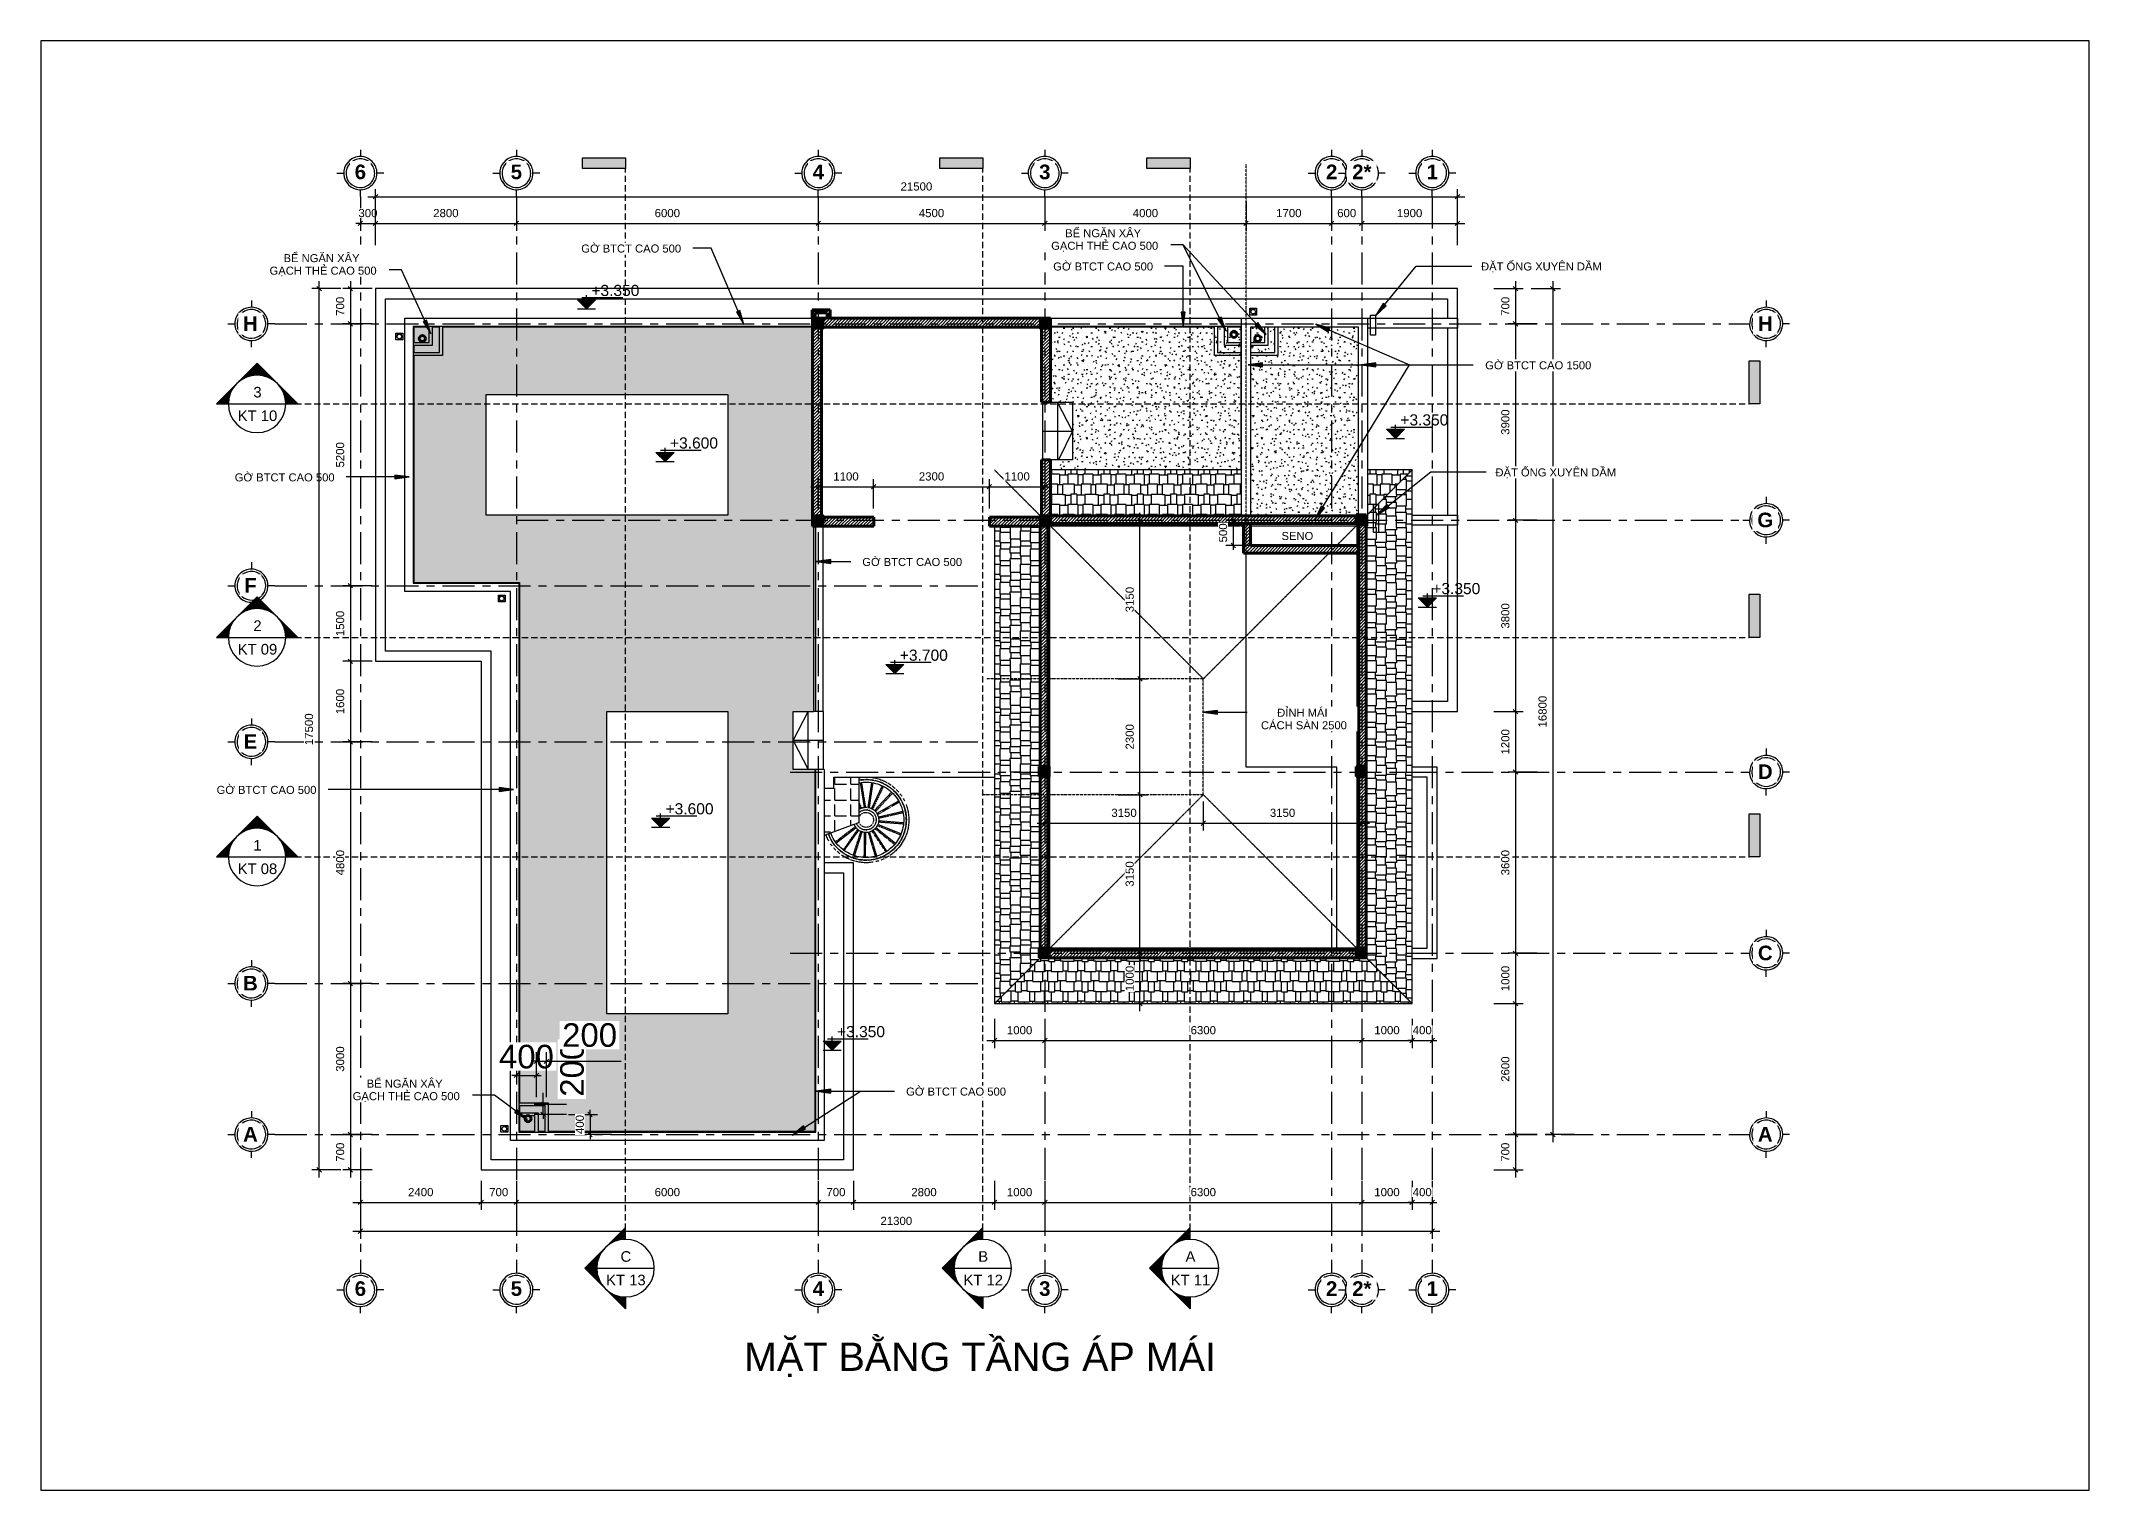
# Model space of a CAD drawing. Header units: millimetres. Extents: x 2164007 to 2324354, y -2513385 to -2308978.
# Drawn here: x 2242961 to 2283657, y -2402137 to -2373359 of the extents above; entities that cross this region are included whole.
import ezdxf

# ---------------------------------------------------------------- set-up
doc = ezdxf.new("R2010")
doc.units = ezdxf.units.MM
for name, pattern in [('DASHED2', [0.375, 0.25, -0.125]), ('Grid Line', [22.225, 12.7, -3.175, 3.175, -3.175]), ('HIDDEN2', [0.1875, 0.125, -0.0625]), ('IMPORT-ACAD_ISO10W100 _2_', [6, 4, -1, 0, -1]), ('Overhead 1_16_', [2.579687, 1.5875, -0.992187])]:
    doc.linetypes.add(name, pattern=pattern)
doc.layers.add('5', color=5, linetype='Continuous')
doc.layers.add('NETGIONG', color=21, linetype='HIDDEN2')
for name, color, linetype, lineweight in [('A-ANNO-DIMS', 211, 'Continuous', 9), ('A-DETL', 8, 'Continuous', 9), ('A-DETL-GENF', 8, 'Continuous', 9), ('A-DETL-MEDM', 33, 'Continuous', 20), ('A-DETL-THIN', 151, 'Continuous', 9), ('A-DETL-WIDE', 214, 'Continuous', 50), ('A-FLOR', 8, 'Continuous', 13), ('A-FLOR-HRAL', 8, 'Continuous', 9), ('A-FLOR-PATT', 8, 'Continuous', 13), ('A-ROOF', 8, 'Continuous', 13), ('A-ROOF-PATT', 8, 'Continuous', 13), ('A-WALL', 113, 'Continuous', 20), ('A-WALL-PATT', 8, 'Continuous', 50), ('G-ANNO-DIMS', 111, 'Continuous', 9), ('G-ANNO-SYMB', 111, 'Continuous', 9), ('G-ANNO-TEXT', 231, 'Continuous', 9), ('S-COLS', 52, 'Continuous', 9), ('S-GRID', 8, 'Continuous', 9), ('S-GRID-IDEN', 8, 'Continuous', 9), ('S-STRS', 8, 'Continuous', 9)]:
    doc.layers.add(name, color=color, linetype=linetype, lineweight=lineweight)
doc.styles.add('Arial', font='arial.ttf', dxfattribs={"height": 175.652835})
doc.styles.add('Arial_1', font='arial.ttf', dxfattribs={"height": 162.282934})
doc.styles.add('Arial_2', font='arial.ttf', dxfattribs={"height": 468.40756})
doc.styles.add('Arial_3', font='arial.ttf', dxfattribs={"height": 177.035928})
doc.styles.add('Arial_4', font='arial.ttf', dxfattribs={"height": 175.652835})
doc.styles.add('Arial_B', font='arialbd.ttf', dxfattribs={"height": 190.266788})
doc.dimstyles.new('Dim_dai_ca_vu', dxfattribs={"dimscale": 304.8, "dimtxt": 165, "dimasz": 0.292969, "dimexe": 0.492126, "dimexo": 0.0625, "dimgap": 0.393701, "dimtad": 1, "dimdec": 0, "dimzin": 0, "dimdsep": 46, "dimtxsty": 'Arial_1', "dimblk1": 'OBLIQUE', "dimblk2": 'OBLIQUE', "dimsah": 1, "dimcen": 0.09, "dimdle": 0.492126, "dimadec": 0, "dimazin": 0, "dimtfac": 1, "dimtdec": 4, "dimtix": 1, "dimtmove": 0, "dimatfit": 3, "dimfxl": 0.984252, "dimfxlon": 1, "dimtvp": 1, "dimtfill": 1, "dimtolj": 1, "dimtzin": 0, "dimarcsym": 2})
doc.dimstyles.new('Dim_dai_ca_vu_1', dxfattribs={"dimscale": 304.8, "dimtxt": 165, "dimasz": 0.292969, "dimexe": 0.492126, "dimexo": 0.0625, "dimgap": 0.393701, "dimtad": 1, "dimdec": 0, "dimzin": 0, "dimdsep": 46, "dimtxsty": 'Arial_1', "dimblk1": 'OBLIQUE', "dimblk2": 'OBLIQUE', "dimsah": 1, "dimcen": 0.09, "dimdle": 0.492126, "dimadec": 0, "dimazin": 0, "dimtfac": 1, "dimtdec": 4, "dimtix": 1, "dimtmove": 0, "dimatfit": 3, "dimfxl": 0.984252, "dimfxlon": 1, "dimtvp": 1, "dimtfill": 1, "dimtolj": 1, "dimtzin": 0, "dimarcsym": 2})
doc.dimstyles.new('Dim_dai_ca_vu_2', dxfattribs={"dimscale": 304.8, "dimtxt": 165, "dimasz": 0.292969, "dimexe": 0.590551, "dimexo": 0.0625, "dimgap": 0.43061, "dimtad": 1, "dimdec": 0, "dimzin": 0, "dimdsep": 46, "dimtxsty": 'Arial_2', "dimblk1": 'OBLIQUE', "dimblk2": 'OBLIQUE', "dimsah": 1, "dimcen": 0.09, "dimdle": 0.615157, "dimadec": 0, "dimazin": 0, "dimtfac": 1, "dimtdec": 4, "dimtix": 1, "dimtmove": 0, "dimatfit": 3, "dimfxl": 1.230315, "dimfxlon": 1, "dimtvp": 1, "dimtfill": 1, "dimtolj": 1, "dimtzin": 0, "dimarcsym": 2})
doc.dimstyles.new('Dim_dai_ca_vu_3', dxfattribs={"dimscale": 304.8, "dimtxt": 165, "dimasz": 0.292969, "dimexe": 0.590551, "dimexo": 0.0625, "dimgap": 0.43061, "dimtad": 1, "dimdec": 0, "dimzin": 0, "dimdsep": 46, "dimtxsty": 'Arial_2', "dimblk1": 'OBLIQUE', "dimblk2": 'OBLIQUE', "dimsah": 1, "dimcen": 0.09, "dimdle": 0.615157, "dimadec": 0, "dimazin": 0, "dimtfac": 1, "dimtdec": 4, "dimtix": 1, "dimtmove": 0, "dimatfit": 3, "dimfxl": 1.230315, "dimfxlon": 1, "dimtvp": 1, "dimtfill": 1, "dimtolj": 1, "dimtzin": 0, "dimarcsym": 2})
pattern_1 = [(0, (2260622.27, -2390948.96), (365.76, 91.44), [30.175, -244.145, 30.175, -244.145, -1463.04]), (0, (2260622.27, -2390948.96), (365.76, 91.44), [-548.64, 30.175, -518.465, 30.175, -244.145, -640.08]), (0, (2260622.27, -2390948.96), (365.76, 91.44), [-1371.6, 30.175, -152.705, 30.175, -427.025]), (120, (2260759.43, -2390903.24), (-262.06936, 271.03745), [30.175, -244.145, 30.175, -244.145, -1463.04]), (120, (2260759.43, -2390903.24), (-262.06936, 271.03745), [-548.64, 30.175, -518.465, 30.175, -244.145, -640.08]), (120, (2260759.43, -2390903.24), (-262.06936, 271.03745), [-1371.6, 30.175, -152.705, 30.175, -427.025]), (240, (2260805.15, -2390720.36), (-103.69064, -362.47745), [30.175, -244.145, 30.175, -244.145, -1463.04]), (240, (2260805.15, -2390720.36), (-103.69064, -362.47745), [-548.64, 30.175, -518.465, 30.175, -244.145, -640.08]), (240, (2260805.15, -2390720.36), (-103.69064, -362.47745), [-1371.6, 30.175, -152.705, 30.175, -427.025])]
pattern_2 = [(45, (2260622.267, -2390948.96), (-31.8198, 31.8198), [])]

msp = doc.modelspace()

# ---------------------------------------------------------------- texts
at = {"layer": 'G-ANNO-DIMS', "char_height": 221.29, "width": 1136.7, "attachment_point": 1, "line_spacing_factor": 0.938532, "style": 'Arial_3'}
for s, insert in [('+3.350', (2253898.4, -2378202.5)), ('+3.350', (2269972.3, -2380773.6)), ('+3.600', (2255459.6, -2381232.1)), ('+3.350', (2270607.1, -2384124)), ('+3.700', (2260026.8, -2385446.6)), ('+3.600', (2255371.4, -2388497.3)), ('+3.350', (2258778.3, -2392922.9))]:
    msp.add_mtext(s, dxfattribs=dict(at, insert=insert))
at = {"layer": 'G-ANNO-SYMB', "attachment_point": 2, "line_spacing_factor": 0.938532, "style": 'Arial'}
for s, insert, char_height, width in [('\\fArial|b0|i0|c163|p34|;3', (2247262.8, -2380228.5), 210.783, 195.453), ('KT 10', (2247262.8, -2380696.1), 210.78, 936.117), ('\\fArial|b0|i0|c163|p34|;2', (2247262.8, -2384866.1), 210.783, 195.453), ('KT 09', (2247262.8, -2385333.7), 210.78, 936.117), ('\\fArial|b0|i0|c163|p34|;1', (2247262.8, -2389226.1), 210.783, 195.453), ('KT 08', (2247262.8, -2389693.7), 210.78, 936.117), ('\\fArial|b0|i0|c163|p34|;C', (2254583.3, -2397393.7), 210.783, 252.031), ('\\fArial|b0|i0|c163|p34|;B', (2261683.3, -2397393.7), 210.783, 234.029), ('\\fArial|b0|i0|c163|p34|;A', (2265802.5, -2397393.7), 210.783, 234.029), ('KT 13', (2254583.3, -2397861.3), 210.78, 936.117), ('KT 12', (2261683.3, -2397861.3), 210.78, 936.117), ('KT 11', (2265802.5, -2397861.3), 210.78, 936.117)]:
    msp.add_mtext(s, dxfattribs=dict(at, insert=insert, char_height=char_height, width=width))

# ---------------------------------------------------------------- blocks, each defined once
blk = doc.blocks.new('Top Rail Type - Top Rail_Internal_-1073175-TÂ_NG 2')
at = {"layer": 'A-FLOR-HRAL'}
blk.add_line((-1502, 2034), (-1454, 2052), dxfattribs=at)
for points in [[(-1071, 2165), (-1067, 2145), (-1064, 2105), (-1078, 2046), (-1108, 1993), (-1153, 1952), (-1209, 1926), (-1269, 1918), (-1329, 1928), (-1383, 1955), (-1427, 1997), (-1447, 2033), (-1454, 2052)], [(-1407, 2328), (-1392, 2339), (-1375, 2348), (-1357, 2355)], [(-1407, 2263), (-1393, 2277), (-1360, 2301), (-1302, 2321), (-1240, 2322), (-1181, 2305), (-1129, 2271), (-1091, 2223), (-1076, 2185), (-1071, 2165)], [(-1352, 2356), (-1337, 2362), (-1321, 2366), (-1305, 2369)], [(-1296, 2370), (-1281, 2372), (-1266, 2372), (-1251, 2371)], [(-1240, 2370), (-1219, 2368), (-1178, 2358), (-1123, 2330), (-1076, 2288), (-1041, 2236), (-1026, 2197), (-1022, 2176)], [(-1022, 2176), (-1018, 2159), (-1014, 2123), (-1019, 2069), (-1030, 2034), (-1038, 2018)], [(-1260, 1870), (-1281, 1870), (-1323, 1874), (-1382, 1895), (-1434, 1930), (-1475, 1977), (-1494, 2015), (-1502, 2034)], [(-1204, 1878), (-1219, 1874), (-1234, 1872), (-1249, 1871)], [(-1150, 1898), (-1165, 1891), (-1180, 1885), (-1196, 1880)], [(-1068, 1967), (-1079, 1953), (-1103, 1929), (-1131, 1909), (-1146, 1901)], [(-1039, 2016), (-1046, 2000), (-1055, 1985), (-1065, 1971)]]:
    blk.add_open_spline(points, degree=3, dxfattribs=at)
blk = doc.blocks.new('Top Rail Type - Top Rail_Internal_-1073186-TÂ_NG 2')
at = {"layer": 'A-FLOR-HRAL'}
blk.add_line((-2017, 1844), (-1969, 1862), dxfattribs=at)
for points in [[(-1407, 2908), (-1349, 2919), (-1233, 2926), (-1060, 2900), (-896, 2837), (-750, 2740), (-629, 2614), (-537, 2465), (-499, 2354), (-486, 2298)], [(-1406, 2857), (-1353, 2867), (-1243, 2876), (-1079, 2852), (-924, 2794), (-786, 2704), (-671, 2585), (-584, 2444), (-548, 2340), (-536, 2287)], [(-486, 2298), (-473, 2242), (-460, 2127), (-477, 1955), (-531, 1790), (-618, 1641), (-736, 1514), (-878, 1415), (-1037, 1348), (-1207, 1317), (-1380, 1323), (-1548, 1365), (-1703, 1443), (-1837, 1552), (-1946, 1687), (-1997, 1790), (-2017, 1844)], [(-536, 2287), (-524, 2234), (-511, 2127), (-527, 1965), (-578, 1811), (-660, 1672), (-769, 1552), (-902, 1459), (-1052, 1397), (-1211, 1368), (-1373, 1373), (-1530, 1413), (-1675, 1486), (-1801, 1588), (-1903, 1714), (-1951, 1811), (-1969, 1862)]]:
    blk.add_open_spline(points, degree=3, dxfattribs=at)
blk = doc.blocks.new('Floors 3 - Floors 3-1078498-TÂ_NG 2')
at = {"layer": 'A-FLOR'}
for p, q in [((10485, 12671), (-11015, 12671)), ((-11015, 12671), (-11015, 5271)), ((10485, 4271), (10485, 12671)), ((-10815, 12471), (10285, 12471)), ((-10815, 5471), (-10815, 12471)), ((10285, 12471), (10285, 12086)), ((10285, 11886), (10285, 8171)), ((10285, 7971), (10285, 4471)), ((-8715, 5471), (-10815, 5471)), ((-8715, -4629), (-8715, 5471)), ((-11015, 5271), (-8915, 5271)), ((-8915, 5271), (-8915, -4829)), ((10285, 4471), (9585, 4471)), ((9585, 4271), (10485, 4271)), ((-1515, 1271), (-2100, 1271)), ((-1515, -4829), (-1515, 1271)), ((-2100, 1071), (-1715, 1071)), ((-1715, 1071), (-1715, -4629)), ((-8915, -4829), (-1515, -4829)), ((-1715, -4629), (-8715, -4629))]:
    blk.add_line(p, q, dxfattribs=at)
blk = doc.blocks.new('Floors 4 - Floors 4-1083886-TÂ_NG 2')
at = {"layer": 'A-FLOR'}
for p, q in [((9585, 8171), (10485, 8171)), ((10485, 8171), (10485, 7971)), ((10485, 7971), (9585, 7971))]:
    blk.add_line(p, q, dxfattribs=at)
blk = doc.blocks.new('Floors 5 - Floors 4-1083999-TÂ_NG 2')
at = {"layer": 'A-FLOR'}
for p, q in [((8700, 12086), (10485, 12086)), ((10485, 11886), (8700, 11886)), ((10485, 12086), (10485, 11886))]:
    blk.add_line(p, q, dxfattribs=at)
blk = doc.blocks.new('Grid - Structural Grid-308830-TÂ_NG 2')
at = {"layer": 'S-GRID-IDEN'}
for p, q in [((0, 5.16875), (0, 3.66875)), ((-5.16875, 0), (-3.66875, 0)), ((5.16875, 0), (3.66875, 0)), ((0, -5.16875), (0, -3.66875))]:
    blk.add_line(p, q, dxfattribs=at)
at = {"layer": 'S-GRID-IDEN', "lineweight": 13}
for start, end in [(86.5905687, 185.4173466), (3.4094313, 86.5905687), (275.4173466, 3.4094313), (185.4173466, 275.4173466)]:
    blk.add_arc((0, 0), 3.66875, start, end, dxfattribs=at)
at = {"layer": 'S-GRID-IDEN'}
for start, end in [(86.5905687, 185.4173466), (3.4094313, 86.5905687), (275.4173466, 3.4094313), (185.4173466, 275.4173466)]:
    blk.add_arc((0, 0), 3.16875, start, end, dxfattribs=at)
blk = doc.blocks.new('Section - 3_32_ x 3_8_-54337-TÂ_NG 2')
at = {"layer": 'G-ANNO-SYMB'}
blk.add_hatch(color=256, dxfattribs=at).paths.add_polyline_path([(0, 9.525), (0, 0), (-2.38125, 0), (-2.38125, 9.525)], flags=0)
for p, q in [((0, 9.525), (-2.38125, 9.525)), ((-2.38125, 9.525), (-2.38125, 0)), ((0, 0), (0, 9.525)), ((-2.38125, 0), (0, 0))]:
    blk.add_line(p, q, dxfattribs=at)
blk = doc.blocks.new('Section - Section Head - Filled-22785-TÂ_NG 2')
at = {"layer": 'G-ANNO-SYMB'}
h = blk.add_hatch(color=256, dxfattribs=at)
edge = h.paths.add_edge_path(flags=0)
edge.add_line((-10.84, 4.49), (-6.35, 8.98))
edge.add_line((-6.35, 8.98), (-6.35, 6.35))
edge.add_arc((-6.35, 0), 6.35, 90, 135)
h = blk.add_hatch(color=256, dxfattribs=at)
edge = h.paths.add_edge_path(flags=0)
edge.add_arc((-6.35, 0), 6.35, 45, 90)
edge.add_line((-6.35, 6.35), (-6.35, 8.98))
edge.add_line((-6.35, 8.98), (-1.86, 4.49))
h = blk.add_hatch(color=256, dxfattribs=at)
edge = h.paths.add_edge_path(flags=0)
edge.add_arc((-6.35, 0), 6.36, 137.9216, 180)
edge.add_line((-12.71, 0), (-15.33, 0))
edge.add_line((-15.33, 0), (-11.07, 4.26))
h = blk.add_hatch(color=256, dxfattribs=at)
edge = h.paths.add_edge_path(flags=0)
edge.add_line((-1.63, 4.26), (2.63, 0))
edge.add_line((2.63, 0), (0.01, 0))
edge.add_arc((-6.35, 0), 6.36, 0, 42.0784)
for p, q in [((-6.35, 8.98), (-15.33, 0)), ((-6.35, 8.98), (-10.84, 4.49)), ((-6.35, 8.98), (2.63, 0)), ((-6.35, 6.35), (-6.35, 8.98)), ((-1.86, 4.49), (-6.35, 8.98)), ((-6.35, 8.98), (-6.35, 6.35)), ((-11.07, 4.26), (-15.33, 0)), ((-15.33, 0), (-12.71, 0)), ((2.63, 0), (-1.63, 4.26)), ((0.01, 0), (2.63, 0)), ((-12.7, 0), (-15.33, 0)), ((0, 0), (2.63, 0))]:
    blk.add_line(p, q, dxfattribs=at)
for radius, start, end in [(6.35, 360, 180), (6.35, 90, 135), (6.35, 45, 90), (6.36, 137.9216, 180), (6.35, 180, 360), (6.36, 0, 42.0784)]:
    blk.add_arc((-6.35, 0), radius, start, end, dxfattribs=at)
blk = doc.blocks.new('_Oblique')
at = {"color": 0, "linetype": 'ByBlock', "lineweight": -2}
blk.add_line((-0.5, -0.5), (0.5, 0.5), dxfattribs=at)
blk = doc.blocks.new('*D403')
at = {"layer": 'A-ANNO-DIMS', "color": 0, "lineweight": -2}
for p, q in [((2258257, -2382211), (2259657, -2382211)), ((2258407, -2382642), (2258407, -2382061)), ((2259507, -2382642), (2259507, -2382061))]:
    blk.add_line(p, q, dxfattribs=at)
at = {"layer": 'Defpoints', "color": 0}
for p in [(2259507, -2382211), (2258407, -2382661), (2259507, -2382661)]:
    blk.add_point(p, dxfattribs=at)
at = {"layer": 'A-ANNO-DIMS', "color": 0, "lineweight": -2, "xscale": 89.296875, "yscale": 89.296875, "zscale": 89.296875, "rotation": 180}
blk.add_blockref('_Oblique', (2258407, -2382211), dxfattribs=at)
at = {"layer": 'A-ANNO-DIMS', "color": 0, "lineweight": -2, "xscale": 89.296875, "yscale": 89.296875, "zscale": 89.296875}
blk.add_blockref('_Oblique', (2259507, -2382211), dxfattribs=at)
at = {"layer": 'A-ANNO-DIMS', "color": 0, "insert": (2258957, -2382008), "char_height": 162.3, "attachment_point": 5, "style": 'Arial_1', "bg_fill": 3, "box_fill_scale": 1.1, "bg_fill_color": 256, "bg_fill_true_color": 13158600, "bg_fill_transparency": 0}
blk.add_mtext('\\A1;1100', dxfattribs=at)
blk = doc.blocks.new('*D404')
at = {"layer": 'A-ANNO-DIMS', "color": 0, "lineweight": -2}
for p, q in [((2259357, -2382211), (2261957, -2382211)), ((2259507, -2382642), (2259507, -2382061)), ((2261807, -2382642), (2261807, -2382061))]:
    blk.add_line(p, q, dxfattribs=at)
at = {"layer": 'Defpoints', "color": 0}
for p in [(2261807, -2382211), (2259507, -2382661), (2261807, -2382661)]:
    blk.add_point(p, dxfattribs=at)
at = {"layer": 'A-ANNO-DIMS', "color": 0, "lineweight": -2, "xscale": 89.296875, "yscale": 89.296875, "zscale": 89.296875, "rotation": 180}
blk.add_blockref('_Oblique', (2259507, -2382211), dxfattribs=at)
at = {"layer": 'A-ANNO-DIMS', "color": 0, "lineweight": -2, "xscale": 89.296875, "yscale": 89.296875, "zscale": 89.296875}
blk.add_blockref('_Oblique', (2261807, -2382211), dxfattribs=at)
at = {"layer": 'A-ANNO-DIMS', "color": 0, "insert": (2260657, -2382008), "char_height": 162.3, "attachment_point": 5, "style": 'Arial_1', "bg_fill": 3, "box_fill_scale": 1.1, "bg_fill_color": 256, "bg_fill_true_color": 13158600, "bg_fill_transparency": 6965612}
blk.add_mtext('\\A1;2300', dxfattribs=at)
blk = doc.blocks.new('*D405')
at = {"layer": 'A-ANNO-DIMS', "color": 0, "lineweight": -2}
for p, q in [((2262907, -2381780), (2262907, -2382361)), ((2261657, -2382211), (2263057, -2382211)), ((2261807, -2382642), (2261807, -2382061))]:
    blk.add_line(p, q, dxfattribs=at)
at = {"layer": 'Defpoints', "color": 0}
for p in [(2262907, -2381761), (2262907, -2382211), (2261807, -2382661)]:
    blk.add_point(p, dxfattribs=at)
at = {"layer": 'A-ANNO-DIMS', "color": 0, "lineweight": -2, "xscale": 89.296875, "yscale": 89.296875, "zscale": 89.296875, "rotation": 180}
blk.add_blockref('_Oblique', (2261807, -2382211), dxfattribs=at)
at = {"layer": 'A-ANNO-DIMS', "color": 0, "lineweight": -2, "xscale": 89.296875, "yscale": 89.296875, "zscale": 89.296875}
blk.add_blockref('_Oblique', (2262907, -2382211), dxfattribs=at)
at = {"layer": 'A-ANNO-DIMS', "color": 0, "insert": (2262357, -2382008), "char_height": 162.3, "attachment_point": 5, "style": 'Arial_1', "bg_fill": 3, "box_fill_scale": 1.1, "bg_fill_color": 256, "bg_fill_true_color": 13158600, "bg_fill_transparency": 8895380}
blk.add_mtext('\\A1;1100', dxfattribs=at)
blk = doc.blocks.new('Spot Elevations - M_Spot Elevation - Exterior Filled 2-332856-TÂ_NG 2')
at = {"layer": 'G-ANNO-DIMS'}
blk.add_hatch(color=256, dxfattribs=at).paths.add_polyline_path([(2, 2), (0, 0), (-2, 2)], flags=0)
for p, q in [((0, 0), (-2, 2)), ((-2, 2), (2, 2)), ((-2, 0), (2, 0)), ((-1, 2.5), (8, 2.5)), ((0, 2), (0, 3)), ((2, 2), (0, 0))]:
    blk.add_line(p, q, dxfattribs=at)
blk = doc.blocks.new('*D406')
at = {"layer": 'A-ANNO-DIMS', "color": 0, "lineweight": -2}
for p, q in [((2249307, -2395994), (2249307, -2396575)), ((2251707, -2395994), (2251707, -2396575)), ((2249157, -2396425), (2251857, -2396425))]:
    blk.add_line(p, q, dxfattribs=at)
at = {"layer": 'Defpoints', "color": 0}
for p in [(2249307, -2395975), (2251707, -2395975), (2251707, -2396425)]:
    blk.add_point(p, dxfattribs=at)
at = {"layer": 'A-ANNO-DIMS', "color": 0, "lineweight": -2, "xscale": 89.296875, "yscale": 89.296875, "zscale": 89.296875, "rotation": 180}
blk.add_blockref('_Oblique', (2249307, -2396425), dxfattribs=at)
at = {"layer": 'A-ANNO-DIMS', "color": 0, "lineweight": -2, "xscale": 89.296875, "yscale": 89.296875, "zscale": 89.296875}
blk.add_blockref('_Oblique', (2251707, -2396425), dxfattribs=at)
at = {"layer": 'A-ANNO-DIMS', "color": 0, "insert": (2250507, -2396222), "char_height": 162.3, "attachment_point": 5, "style": 'Arial_1', "bg_fill": 3, "box_fill_scale": 1.1, "bg_fill_color": 256, "bg_fill_true_color": 13158600, "bg_fill_transparency": 7022796}
blk.add_mtext('\\A1;2400', dxfattribs=at)
blk = doc.blocks.new('*D407')
at = {"layer": 'A-ANNO-DIMS', "color": 0, "lineweight": -2}
for p, q in [((2251707, -2395994), (2251707, -2396575)), ((2252407, -2395994), (2252407, -2396575)), ((2251557, -2396425), (2252557, -2396425))]:
    blk.add_line(p, q, dxfattribs=at)
at = {"layer": 'A-ANNO-DIMS', "color": 0, "lineweight": -2, "xscale": 89.296875, "yscale": 89.296875, "zscale": 89.296875, "rotation": 180}
blk.add_blockref('_Oblique', (2251707, -2396425), dxfattribs=at)
at = {"layer": 'A-ANNO-DIMS', "color": 0, "lineweight": -2, "xscale": 89.296875, "yscale": 89.296875, "zscale": 89.296875}
blk.add_blockref('_Oblique', (2252407, -2396425), dxfattribs=at)
at = {"layer": 'A-ANNO-DIMS', "color": 0, "insert": (2252057, -2396222), "char_height": 162.3, "attachment_point": 5, "style": 'Arial_1', "bg_fill": 3, "box_fill_scale": 1.1, "bg_fill_color": 256, "bg_fill_true_color": 13158600, "bg_fill_transparency": 8896412}
blk.add_mtext('\\A1;700', dxfattribs=at)
at = {"layer": 'Defpoints', "color": 0}
for p in [(2251707, -2395975), (2252407, -2395975), (2252407, -2396425)]:
    blk.add_point(p, dxfattribs=at)
blk = doc.blocks.new('*D408')
at = {"layer": 'A-ANNO-DIMS', "color": 0, "lineweight": -2}
for p, q in [((2252407, -2395994), (2252407, -2396575)), ((2258407, -2395994), (2258407, -2396575)), ((2252257, -2396425), (2258557, -2396425))]:
    blk.add_line(p, q, dxfattribs=at)
at = {"layer": 'Defpoints', "color": 0}
for p in [(2252407, -2395975), (2258407, -2395975), (2258407, -2396425)]:
    blk.add_point(p, dxfattribs=at)
at = {"layer": 'A-ANNO-DIMS', "color": 0, "lineweight": -2, "xscale": 89.296875, "yscale": 89.296875, "zscale": 89.296875, "rotation": 180}
blk.add_blockref('_Oblique', (2252407, -2396425), dxfattribs=at)
at = {"layer": 'A-ANNO-DIMS', "color": 0, "lineweight": -2, "xscale": 89.296875, "yscale": 89.296875, "zscale": 89.296875}
blk.add_blockref('_Oblique', (2258407, -2396425), dxfattribs=at)
at = {"layer": 'A-ANNO-DIMS', "color": 0, "insert": (2255407, -2396222), "char_height": 162.3, "attachment_point": 5, "style": 'Arial_1', "bg_fill": 3, "box_fill_scale": 1.1, "bg_fill_color": 256, "bg_fill_true_color": 13158600, "bg_fill_transparency": 8896928}
blk.add_mtext('\\A1;6000', dxfattribs=at)
blk = doc.blocks.new('*D409')
at = {"layer": 'A-ANNO-DIMS', "color": 0, "lineweight": -2}
for p, q in [((2258407, -2395994), (2258407, -2396575)), ((2259107, -2395994), (2259107, -2396575)), ((2258257, -2396425), (2259257, -2396425))]:
    blk.add_line(p, q, dxfattribs=at)
at = {"layer": 'A-ANNO-DIMS', "color": 0, "lineweight": -2, "xscale": 89.296875, "yscale": 89.296875, "zscale": 89.296875, "rotation": 180}
blk.add_blockref('_Oblique', (2258407, -2396425), dxfattribs=at)
at = {"layer": 'A-ANNO-DIMS', "color": 0, "lineweight": -2, "xscale": 89.296875, "yscale": 89.296875, "zscale": 89.296875}
blk.add_blockref('_Oblique', (2259107, -2396425), dxfattribs=at)
at = {"layer": 'A-ANNO-DIMS', "color": 0, "insert": (2258757, -2396222), "char_height": 162.3, "attachment_point": 5, "style": 'Arial_1', "bg_fill": 3, "box_fill_scale": 1.1, "bg_fill_color": 256, "bg_fill_true_color": 13158600, "bg_fill_transparency": 8896928}
blk.add_mtext('\\A1;700', dxfattribs=at)
at = {"layer": 'Defpoints', "color": 0}
for p in [(2258407, -2395975), (2259107, -2395975), (2259107, -2396425)]:
    blk.add_point(p, dxfattribs=at)
blk = doc.blocks.new('*D410')
at = {"layer": 'A-ANNO-DIMS', "color": 0, "lineweight": -2}
for p, q in [((2259107, -2395994), (2259107, -2396575)), ((2261907, -2395994), (2261907, -2396575)), ((2258957, -2396425), (2262057, -2396425))]:
    blk.add_line(p, q, dxfattribs=at)
at = {"layer": 'Defpoints', "color": 0}
for p in [(2259107, -2395975), (2261907, -2395975), (2261907, -2396425)]:
    blk.add_point(p, dxfattribs=at)
at = {"layer": 'A-ANNO-DIMS', "color": 0, "lineweight": -2, "xscale": 89.296875, "yscale": 89.296875, "zscale": 89.296875, "rotation": 180}
blk.add_blockref('_Oblique', (2259107, -2396425), dxfattribs=at)
at = {"layer": 'A-ANNO-DIMS', "color": 0, "lineweight": -2, "xscale": 89.296875, "yscale": 89.296875, "zscale": 89.296875}
blk.add_blockref('_Oblique', (2261907, -2396425), dxfattribs=at)
at = {"layer": 'A-ANNO-DIMS', "color": 0, "insert": (2260507, -2396222), "char_height": 162.3, "attachment_point": 5, "style": 'Arial_1', "bg_fill": 3, "box_fill_scale": 1.1, "bg_fill_color": 256, "bg_fill_true_color": 13158600, "bg_fill_transparency": 8897444}
blk.add_mtext('\\A1;2800', dxfattribs=at)
blk = doc.blocks.new('*D411')
at = {"layer": 'A-ANNO-DIMS', "color": 0, "lineweight": -2}
for p, q in [((2261907, -2395994), (2261907, -2396575)), ((2262907, -2395994), (2262907, -2396575)), ((2261757, -2396425), (2263057, -2396425))]:
    blk.add_line(p, q, dxfattribs=at)
at = {"layer": 'Defpoints', "color": 0}
for p in [(2261907, -2395975), (2262907, -2395975), (2262907, -2396425)]:
    blk.add_point(p, dxfattribs=at)
at = {"layer": 'A-ANNO-DIMS', "color": 0, "lineweight": -2, "xscale": 89.296875, "yscale": 89.296875, "zscale": 89.296875, "rotation": 180}
blk.add_blockref('_Oblique', (2261907, -2396425), dxfattribs=at)
at = {"layer": 'A-ANNO-DIMS', "color": 0, "lineweight": -2, "xscale": 89.296875, "yscale": 89.296875, "zscale": 89.296875}
blk.add_blockref('_Oblique', (2262907, -2396425), dxfattribs=at)
at = {"layer": 'A-ANNO-DIMS', "color": 0, "insert": (2262407, -2396222), "char_height": 162.3, "attachment_point": 5, "style": 'Arial_1', "bg_fill": 3, "box_fill_scale": 1.1, "bg_fill_color": 256, "bg_fill_true_color": 13158600, "bg_fill_transparency": 8897960}
blk.add_mtext('\\A1;1000', dxfattribs=at)
blk = doc.blocks.new('*D412')
at = {"layer": 'A-ANNO-DIMS', "color": 0, "lineweight": -2}
for p, q in [((2262907, -2395994), (2262907, -2396575)), ((2269207, -2395994), (2269207, -2396575)), ((2262757, -2396425), (2269357, -2396425))]:
    blk.add_line(p, q, dxfattribs=at)
at = {"layer": 'Defpoints', "color": 0}
for p in [(2262907, -2395975), (2269207, -2395975), (2269207, -2396425)]:
    blk.add_point(p, dxfattribs=at)
at = {"layer": 'A-ANNO-DIMS', "color": 0, "lineweight": -2, "xscale": 89.296875, "yscale": 89.296875, "zscale": 89.296875, "rotation": 180}
blk.add_blockref('_Oblique', (2262907, -2396425), dxfattribs=at)
at = {"layer": 'A-ANNO-DIMS', "color": 0, "lineweight": -2, "xscale": 89.296875, "yscale": 89.296875, "zscale": 89.296875}
blk.add_blockref('_Oblique', (2269207, -2396425), dxfattribs=at)
at = {"layer": 'A-ANNO-DIMS', "color": 0, "insert": (2266057, -2396222), "char_height": 162.3, "attachment_point": 5, "style": 'Arial_1', "bg_fill": 3, "box_fill_scale": 1.1, "bg_fill_color": 256, "bg_fill_true_color": 13158600, "bg_fill_transparency": 8897960}
blk.add_mtext('\\A1;6300', dxfattribs=at)
blk = doc.blocks.new('*D413')
at = {"layer": 'A-ANNO-DIMS', "color": 0, "lineweight": -2}
for p, q in [((2269207, -2395994), (2269207, -2396575)), ((2270207, -2395994), (2270207, -2396575)), ((2269057, -2396425), (2270357, -2396425))]:
    blk.add_line(p, q, dxfattribs=at)
at = {"layer": 'Defpoints', "color": 0}
for p in [(2269207, -2395975), (2270207, -2395975), (2270207, -2396425)]:
    blk.add_point(p, dxfattribs=at)
at = {"layer": 'A-ANNO-DIMS', "color": 0, "lineweight": -2, "xscale": 89.296875, "yscale": 89.296875, "zscale": 89.296875, "rotation": 180}
blk.add_blockref('_Oblique', (2269207, -2396425), dxfattribs=at)
at = {"layer": 'A-ANNO-DIMS', "color": 0, "lineweight": -2, "xscale": 89.296875, "yscale": 89.296875, "zscale": 89.296875}
blk.add_blockref('_Oblique', (2270207, -2396425), dxfattribs=at)
at = {"layer": 'A-ANNO-DIMS', "color": 0, "insert": (2269707, -2396222), "char_height": 162.3, "attachment_point": 5, "style": 'Arial_1', "bg_fill": 3, "box_fill_scale": 1.1, "bg_fill_color": 256, "bg_fill_true_color": 13158600, "bg_fill_transparency": 0}
blk.add_mtext('\\A1;1000', dxfattribs=at)
blk = doc.blocks.new('*D414')
at = {"layer": 'A-ANNO-DIMS', "color": 0, "lineweight": -2}
for p, q in [((2270207, -2395994), (2270207, -2396575)), ((2270607, -2395994), (2270607, -2396575)), ((2270207, -2396425), (2270118, -2396425)), ((2270207, -2396425), (2270607, -2396425)), ((2270607, -2396425), (2270697, -2396425))]:
    blk.add_line(p, q, dxfattribs=at)
at = {"layer": 'A-ANNO-DIMS', "color": 0, "lineweight": -2, "xscale": 89.296875, "yscale": 89.296875, "zscale": 89.296875}
blk.add_blockref('_Oblique', (2270207, -2396425), dxfattribs=at)
at = {"layer": 'A-ANNO-DIMS', "color": 0, "lineweight": -2, "xscale": 89.296875, "yscale": 89.296875, "zscale": 89.296875, "rotation": 180}
blk.add_blockref('_Oblique', (2270607, -2396425), dxfattribs=at)
at = {"layer": 'A-ANNO-DIMS', "color": 0, "insert": (2270407, -2396222), "char_height": 162.3, "attachment_point": 5, "style": 'Arial_1', "bg_fill": 3, "box_fill_scale": 1.1, "bg_fill_color": 256, "bg_fill_true_color": 13158600, "bg_fill_transparency": 8897960}
blk.add_mtext('\\A1;400', dxfattribs=at)
at = {"layer": 'Defpoints', "color": 0}
for p in [(2270207, -2395975), (2270607, -2395975), (2270607, -2396425)]:
    blk.add_point(p, dxfattribs=at)
blk = doc.blocks.new('*D415')
at = {"layer": 'A-ANNO-DIMS', "color": 0, "lineweight": -2}
for p, q in [((2249307, -2396565), (2249307, -2397146)), ((2270607, -2396565), (2270607, -2397146)), ((2249157, -2396996), (2270757, -2396996))]:
    blk.add_line(p, q, dxfattribs=at)
at = {"layer": 'Defpoints', "color": 0}
for p in [(2249307, -2396546), (2270607, -2396546), (2270607, -2396996)]:
    blk.add_point(p, dxfattribs=at)
at = {"layer": 'A-ANNO-DIMS', "color": 0, "lineweight": -2, "xscale": 89.296875, "yscale": 89.296875, "zscale": 89.296875, "rotation": 180}
blk.add_blockref('_Oblique', (2249307, -2396996), dxfattribs=at)
at = {"layer": 'A-ANNO-DIMS', "color": 0, "lineweight": -2, "xscale": 89.296875, "yscale": 89.296875, "zscale": 89.296875}
blk.add_blockref('_Oblique', (2270607, -2396996), dxfattribs=at)
at = {"layer": 'A-ANNO-DIMS', "color": 0, "insert": (2259957, -2396793), "char_height": 162.3, "attachment_point": 5, "style": 'Arial_1', "bg_fill": 3, "box_fill_scale": 1.1, "bg_fill_color": 256, "bg_fill_true_color": 13158600, "bg_fill_transparency": 8898476}
blk.add_mtext('\\A1;21300', dxfattribs=at)
blk = doc.blocks.new('*D416')
at = {"layer": 'A-ANNO-DIMS', "color": 0, "lineweight": -2}
for p, q in [((2253402, -2394478), (2252759, -2394478)), ((2252939, -2394478), (2252939, -2394250)), ((2252939, -2394678), (2252939, -2394478)), ((2253402, -2394678), (2252759, -2394678)), ((2252939, -2394678), (2252939, -2394767))]:
    blk.add_line(p, q, dxfattribs=at)
at = {"layer": 'Defpoints', "color": 0}
for p in [(2252939, -2394678), (2253421, -2394678)]:
    blk.add_point(p, dxfattribs=at)
at = {"layer": 'A-ANNO-DIMS', "color": 0, "lineweight": -2, "xscale": 89.296875, "yscale": 89.296875, "zscale": 89.296875}
for p, rotation in [((2252939, -2394478), 270), ((2252939, -2394678), 90)]:
    blk.add_blockref('_Oblique', p, dxfattribs=dict(at, rotation=rotation))
at = {"layer": 'A-ANNO-DIMS', "color": 0, "insert": (2253278, -2394327), "char_height": 468.4, "attachment_point": 1, "rotation": 90, "line_spacing_factor": 0.938532, "style": 'Arial_2', "bg_fill": 3, "box_fill_scale": 1.1, "bg_fill_color": 256, "bg_fill_true_color": 13158600, "bg_fill_transparency": 7163996}
blk.add_mtext('\\A1;200', dxfattribs=at)
at = {"layer": 'Defpoints', "color": 0}
blk.add_point((2253421, -2394478), dxfattribs=at)
blk = doc.blocks.new('*D417')
at = {"layer": 'A-ANNO-DIMS', "color": 0, "lineweight": -2}
for p, q in [((2253871, -2394678), (2253871, -2394589)), ((2253440, -2394678), (2254021, -2394678)), ((2253871, -2394678), (2253871, -2395078)), ((2254302, -2395078), (2253721, -2395078)), ((2253871, -2395078), (2253871, -2395167))]:
    blk.add_line(p, q, dxfattribs=at)
at = {"layer": 'Defpoints', "color": 0}
blk.add_point((2254321, -2395078), dxfattribs=at)
at = {"layer": 'A-ANNO-DIMS', "color": 0, "lineweight": -2, "xscale": 89.296875, "yscale": 89.296875, "zscale": 89.296875}
for p, rotation in [((2253871, -2394678), 270), ((2253871, -2395078), 90)]:
    blk.add_blockref('_Oblique', p, dxfattribs=dict(at, rotation=rotation))
at = {"layer": 'A-ANNO-DIMS', "color": 0, "insert": (2253668, -2394878), "char_height": 162.3, "attachment_point": 5, "rotation": 90, "style": 'Arial_1', "bg_fill": 3, "box_fill_scale": 1.1, "bg_fill_color": 256, "bg_fill_true_color": 13158600, "bg_fill_transparency": 7061900}
blk.add_mtext('\\A1;400', dxfattribs=at)
at = {"layer": 'Defpoints', "color": 0}
for p in [(2253421, -2394678), (2253871, -2395078)]:
    blk.add_point(p, dxfattribs=at)
blk = doc.blocks.new('*D418')
at = {"layer": 'A-ANNO-DIMS', "color": 0, "lineweight": -2}
for p, q in [((2252407, -2393472), (2252407, -2394083)), ((2252807, -2394334), (2252807, -2393723)), ((2252407, -2393903), (2252318, -2393903)), ((2252407, -2393903), (2252807, -2393903)), ((2252807, -2393903), (2252897, -2393903))]:
    blk.add_line(p, q, dxfattribs=at)
at = {"layer": 'Defpoints', "color": 0}
blk.add_point((2252807, -2394353), dxfattribs=at)
at = {"layer": 'A-ANNO-DIMS', "color": 0, "lineweight": -2, "xscale": 89.296875, "yscale": 89.296875, "zscale": 89.296875}
blk.add_blockref('_Oblique', (2252407, -2393903), dxfattribs=at)
at = {"layer": 'A-ANNO-DIMS', "color": 0, "lineweight": -2, "xscale": 89.296875, "yscale": 89.296875, "zscale": 89.296875, "rotation": 180}
blk.add_blockref('_Oblique', (2252807, -2393903), dxfattribs=at)
at = {"layer": 'A-ANNO-DIMS', "color": 0, "insert": (2252607, -2393533), "char_height": 468.4, "attachment_point": 5, "style": 'Arial_2', "bg_fill": 3, "box_fill_scale": 1.1, "bg_fill_color": 256, "bg_fill_true_color": 13158600, "bg_fill_transparency": 8899008}
blk.add_mtext('\\A1;400', dxfattribs=at)
at = {"layer": 'Defpoints', "color": 0}
for p in [(2252407, -2393453), (2252807, -2393903)]:
    blk.add_point(p, dxfattribs=at)
blk = doc.blocks.new('*D419')
at = {"layer": 'A-ANNO-DIMS', "color": 0, "lineweight": -2}
for p, q in [((2252807, -2393623), (2252718, -2393623)), ((2252807, -2394334), (2252807, -2393443)), ((2252807, -2393623), (2253007, -2393623)), ((2253007, -2394334), (2253007, -2393443)), ((2253007, -2393623), (2254490, -2393623))]:
    blk.add_line(p, q, dxfattribs=at)
at = {"layer": 'Defpoints', "color": 0}
for p in [(2253007, -2393623), (2252807, -2394353), (2253007, -2394353)]:
    blk.add_point(p, dxfattribs=at)
at = {"layer": 'A-ANNO-DIMS', "color": 0, "lineweight": -2, "xscale": 89.296875, "yscale": 89.296875, "zscale": 89.296875}
blk.add_blockref('_Oblique', (2252807, -2393623), dxfattribs=at)
at = {"layer": 'A-ANNO-DIMS', "color": 0, "lineweight": -2, "xscale": 89.296875, "yscale": 89.296875, "zscale": 89.296875, "rotation": 180}
blk.add_blockref('_Oblique', (2253007, -2393623), dxfattribs=at)
at = {"layer": 'A-ANNO-DIMS', "color": 0, "insert": (2253317, -2392867), "char_height": 468.4, "attachment_point": 1, "line_spacing_factor": 0.938532, "style": 'Arial_2', "bg_fill": 3, "box_fill_scale": 1.1, "bg_fill_color": 256, "bg_fill_true_color": 13158600, "bg_fill_transparency": 7178028}
blk.add_mtext('\\A1;200', dxfattribs=at)
blk = doc.blocks.new('*D420')
at = {"layer": 'A-ANNO-DIMS', "color": 0, "lineweight": -2}
for p, q in [((2249539, -2378278), (2248959, -2378278)), ((2249109, -2378128), (2249109, -2379128)), ((2249539, -2378978), (2248959, -2378978))]:
    blk.add_line(p, q, dxfattribs=at)
at = {"layer": 'Defpoints', "color": 0}
for p in [(2249559, -2378278), (2249559, -2378978)]:
    blk.add_point(p, dxfattribs=at)
at = {"layer": 'A-ANNO-DIMS', "color": 0, "lineweight": -2, "xscale": 89.296875, "yscale": 89.296875, "zscale": 89.296875}
for p, rotation in [((2249109, -2378278), 90), ((2249109, -2378978), 270)]:
    blk.add_blockref('_Oblique', p, dxfattribs=dict(at, rotation=rotation))
at = {"layer": 'A-ANNO-DIMS', "color": 0, "insert": (2248906, -2378628), "char_height": 162.3, "attachment_point": 5, "rotation": 90, "style": 'Arial_1', "bg_fill": 3, "box_fill_scale": 1.1, "bg_fill_color": 256, "bg_fill_true_color": 13158600, "bg_fill_transparency": 8898992}
blk.add_mtext('\\A1;700', dxfattribs=at)
at = {"layer": 'Defpoints', "color": 0}
blk.add_point((2249109, -2378978), dxfattribs=at)
blk = doc.blocks.new('*D421')
at = {"layer": 'A-ANNO-DIMS', "color": 0, "lineweight": -2}
for p, q in [((2249539, -2378978), (2248959, -2378978)), ((2249109, -2378828), (2249109, -2384328)), ((2249539, -2384178), (2248959, -2384178))]:
    blk.add_line(p, q, dxfattribs=at)
at = {"layer": 'Defpoints', "color": 0}
for p in [(2249559, -2378978), (2249109, -2384178), (2249559, -2384178)]:
    blk.add_point(p, dxfattribs=at)
at = {"layer": 'A-ANNO-DIMS', "color": 0, "lineweight": -2, "xscale": 89.296875, "yscale": 89.296875, "zscale": 89.296875}
for p, rotation in [((2249109, -2378978), 90), ((2249109, -2384178), 270)]:
    blk.add_blockref('_Oblique', p, dxfattribs=dict(at, rotation=rotation))
at = {"layer": 'A-ANNO-DIMS', "color": 0, "insert": (2248906, -2381578), "char_height": 162.3, "attachment_point": 5, "rotation": 90, "style": 'Arial_1', "bg_fill": 3, "box_fill_scale": 1.1, "bg_fill_color": 256, "bg_fill_true_color": 13158600, "bg_fill_transparency": 8898992}
blk.add_mtext('\\A1;5200', dxfattribs=at)
blk = doc.blocks.new('*D422')
at = {"layer": 'A-ANNO-DIMS', "color": 0, "lineweight": -2}
for p, q in [((2249539, -2384178), (2248959, -2384178)), ((2249109, -2384028), (2249109, -2385828)), ((2249539, -2385678), (2248959, -2385678))]:
    blk.add_line(p, q, dxfattribs=at)
at = {"layer": 'Defpoints', "color": 0}
for p in [(2249559, -2384178), (2249109, -2385678), (2249559, -2385678)]:
    blk.add_point(p, dxfattribs=at)
at = {"layer": 'A-ANNO-DIMS', "color": 0, "lineweight": -2, "xscale": 89.296875, "yscale": 89.296875, "zscale": 89.296875}
for p, rotation in [((2249109, -2384178), 90), ((2249109, -2385678), 270)]:
    blk.add_blockref('_Oblique', p, dxfattribs=dict(at, rotation=rotation))
at = {"layer": 'A-ANNO-DIMS', "color": 0, "insert": (2248906, -2384928), "char_height": 162.3, "attachment_point": 5, "rotation": 90, "style": 'Arial_1', "bg_fill": 3, "box_fill_scale": 1.1, "bg_fill_color": 256, "bg_fill_true_color": 13158600, "bg_fill_transparency": 8898992}
blk.add_mtext('\\A1;1500', dxfattribs=at)
blk = doc.blocks.new('*D423')
at = {"layer": 'A-ANNO-DIMS', "color": 0, "lineweight": -2}
for p, q in [((2249109, -2385528), (2249109, -2387428)), ((2249539, -2385678), (2248959, -2385678)), ((2249539, -2387278), (2248959, -2387278))]:
    blk.add_line(p, q, dxfattribs=at)
at = {"layer": 'Defpoints', "color": 0}
for p in [(2249559, -2385678), (2249109, -2387278), (2249559, -2387278)]:
    blk.add_point(p, dxfattribs=at)
at = {"layer": 'A-ANNO-DIMS', "color": 0, "lineweight": -2, "xscale": 89.296875, "yscale": 89.296875, "zscale": 89.296875}
for p, rotation in [((2249109, -2385678), 90), ((2249109, -2387278), 270)]:
    blk.add_blockref('_Oblique', p, dxfattribs=dict(at, rotation=rotation))
at = {"layer": 'A-ANNO-DIMS', "color": 0, "insert": (2248906, -2386478), "char_height": 162.3, "attachment_point": 5, "rotation": 90, "style": 'Arial_1', "bg_fill": 3, "box_fill_scale": 1.1, "bg_fill_color": 256, "bg_fill_true_color": 13158600, "bg_fill_transparency": 8899508}
blk.add_mtext('\\A1;1600', dxfattribs=at)
blk = doc.blocks.new('*D424')
at = {"layer": 'A-ANNO-DIMS', "color": 0, "lineweight": -2}
for p, q in [((2249109, -2387128), (2249109, -2392228)), ((2249539, -2387278), (2248959, -2387278)), ((2249539, -2392078), (2248959, -2392078))]:
    blk.add_line(p, q, dxfattribs=at)
at = {"layer": 'Defpoints', "color": 0}
for p in [(2249559, -2387278), (2249109, -2392078), (2249559, -2392078)]:
    blk.add_point(p, dxfattribs=at)
at = {"layer": 'A-ANNO-DIMS', "color": 0, "lineweight": -2, "xscale": 89.296875, "yscale": 89.296875, "zscale": 89.296875}
for p, rotation in [((2249109, -2387278), 90), ((2249109, -2392078), 270)]:
    blk.add_blockref('_Oblique', p, dxfattribs=dict(at, rotation=rotation))
at = {"layer": 'A-ANNO-DIMS', "color": 0, "insert": (2248906, -2389678), "char_height": 162.3, "attachment_point": 5, "rotation": 90, "style": 'Arial_1', "bg_fill": 3, "box_fill_scale": 1.1, "bg_fill_color": 256, "bg_fill_true_color": 13158600, "bg_fill_transparency": 8899508}
blk.add_mtext('\\A1;4800', dxfattribs=at)
blk = doc.blocks.new('*D425')
at = {"layer": 'A-ANNO-DIMS', "color": 0, "lineweight": -2}
for p, q in [((2249539, -2392078), (2248959, -2392078)), ((2249109, -2391928), (2249109, -2395228)), ((2249539, -2395078), (2248959, -2395078))]:
    blk.add_line(p, q, dxfattribs=at)
at = {"layer": 'Defpoints', "color": 0}
for p in [(2249559, -2392078), (2249109, -2395078), (2249559, -2395078)]:
    blk.add_point(p, dxfattribs=at)
at = {"layer": 'A-ANNO-DIMS', "color": 0, "lineweight": -2, "xscale": 89.296875, "yscale": 89.296875, "zscale": 89.296875}
for p, rotation in [((2249109, -2392078), 90), ((2249109, -2395078), 270)]:
    blk.add_blockref('_Oblique', p, dxfattribs=dict(at, rotation=rotation))
at = {"layer": 'A-ANNO-DIMS', "color": 0, "insert": (2248906, -2393578), "char_height": 162.3, "attachment_point": 5, "rotation": 90, "style": 'Arial_1', "bg_fill": 3, "box_fill_scale": 1.1, "bg_fill_color": 256, "bg_fill_true_color": 13158600, "bg_fill_transparency": 8899508}
blk.add_mtext('\\A1;3000', dxfattribs=at)
blk = doc.blocks.new('*D426')
at = {"layer": 'A-ANNO-DIMS', "color": 0, "lineweight": -2}
for p, q in [((2249109, -2394928), (2249109, -2395928)), ((2249539, -2395078), (2248959, -2395078)), ((2249539, -2395778), (2248959, -2395778))]:
    blk.add_line(p, q, dxfattribs=at)
at = {"layer": 'Defpoints', "color": 0}
for p in [(2249559, -2395078), (2249559, -2395778)]:
    blk.add_point(p, dxfattribs=at)
at = {"layer": 'A-ANNO-DIMS', "color": 0, "lineweight": -2, "xscale": 89.296875, "yscale": 89.296875, "zscale": 89.296875}
for p, rotation in [((2249109, -2395078), 90), ((2249109, -2395778), 270)]:
    blk.add_blockref('_Oblique', p, dxfattribs=dict(at, rotation=rotation))
at = {"layer": 'A-ANNO-DIMS', "color": 0, "insert": (2248906, -2395428), "char_height": 162.3, "attachment_point": 5, "rotation": 90, "style": 'Arial_1', "bg_fill": 3, "box_fill_scale": 1.1, "bg_fill_color": 256, "bg_fill_true_color": 13158600, "bg_fill_transparency": 8899508}
blk.add_mtext('\\A1;700', dxfattribs=at)
at = {"layer": 'Defpoints', "color": 0}
blk.add_point((2249109, -2395778), dxfattribs=at)
blk = doc.blocks.new('*D427')
at = {"layer": 'A-ANNO-DIMS', "color": 0, "lineweight": -2}
for p, q in [((2248921, -2378278), (2248340, -2378278)), ((2248490, -2395928), (2248490, -2378128)), ((2248921, -2395778), (2248340, -2395778))]:
    blk.add_line(p, q, dxfattribs=at)
at = {"layer": 'Defpoints', "color": 0}
for p in [(2248490, -2378278), (2248940, -2378278), (2248940, -2395778)]:
    blk.add_point(p, dxfattribs=at)
at = {"layer": 'A-ANNO-DIMS', "color": 0, "lineweight": -2, "xscale": 89.296875, "yscale": 89.296875, "zscale": 89.296875}
for p, rotation in [((2248490, -2378278), 90), ((2248490, -2395778), 270)]:
    blk.add_blockref('_Oblique', p, dxfattribs=dict(at, rotation=rotation))
at = {"layer": 'A-ANNO-DIMS', "color": 0, "insert": (2248287, -2387028), "char_height": 162.3, "attachment_point": 5, "rotation": 90, "style": 'Arial_1', "bg_fill": 3, "box_fill_scale": 1.1, "bg_fill_color": 256, "bg_fill_true_color": 13158600, "bg_fill_transparency": 8899508}
blk.add_mtext('\\A1;17500', dxfattribs=at)
blk = doc.blocks.new('*D428')
at = {"layer": 'A-ANNO-DIMS', "color": 0, "lineweight": -2}
for p, q in [((2249307, -2376550), (2249307, -2377131)), ((2249307, -2376981), (2249218, -2376981)), ((2249307, -2376981), (2249607, -2376981)), ((2249607, -2377412), (2249607, -2376831)), ((2249607, -2376981), (2249697, -2376981))]:
    blk.add_line(p, q, dxfattribs=at)
at = {"layer": 'Defpoints', "color": 0}
blk.add_point((2249607, -2377431), dxfattribs=at)
at = {"layer": 'A-ANNO-DIMS', "color": 0, "lineweight": -2, "xscale": 89.296875, "yscale": 89.296875, "zscale": 89.296875}
blk.add_blockref('_Oblique', (2249307, -2376981), dxfattribs=at)
at = {"layer": 'A-ANNO-DIMS', "color": 0, "lineweight": -2, "xscale": 89.296875, "yscale": 89.296875, "zscale": 89.296875, "rotation": 180}
blk.add_blockref('_Oblique', (2249607, -2376981), dxfattribs=at)
at = {"layer": 'A-ANNO-DIMS', "color": 0, "insert": (2249457, -2376778), "char_height": 162.3, "attachment_point": 5, "style": 'Arial_1', "bg_fill": 3, "box_fill_scale": 1.1, "bg_fill_color": 256, "bg_fill_true_color": 13158600, "bg_fill_transparency": 7222928}
blk.add_mtext('\\A1;300', dxfattribs=at)
at = {"layer": 'Defpoints', "color": 0}
for p in [(2249307, -2376531), (2249607, -2376981)]:
    blk.add_point(p, dxfattribs=at)
blk = doc.blocks.new('*D429')
at = {"layer": 'A-ANNO-DIMS', "color": 0, "lineweight": -2}
for p, q in [((2252407, -2376550), (2252407, -2377131)), ((2249457, -2376981), (2252557, -2376981)), ((2249607, -2377412), (2249607, -2376831))]:
    blk.add_line(p, q, dxfattribs=at)
at = {"layer": 'Defpoints', "color": 0}
for p in [(2252407, -2376531), (2252407, -2376981), (2249607, -2377431)]:
    blk.add_point(p, dxfattribs=at)
at = {"layer": 'A-ANNO-DIMS', "color": 0, "lineweight": -2, "xscale": 89.296875, "yscale": 89.296875, "zscale": 89.296875, "rotation": 180}
blk.add_blockref('_Oblique', (2249607, -2376981), dxfattribs=at)
at = {"layer": 'A-ANNO-DIMS', "color": 0, "lineweight": -2, "xscale": 89.296875, "yscale": 89.296875, "zscale": 89.296875}
blk.add_blockref('_Oblique', (2252407, -2376981), dxfattribs=at)
at = {"layer": 'A-ANNO-DIMS', "color": 0, "insert": (2251007, -2376778), "char_height": 162.3, "attachment_point": 5, "style": 'Arial_1', "bg_fill": 3, "box_fill_scale": 1.1, "bg_fill_color": 256, "bg_fill_true_color": 13158600, "bg_fill_transparency": 7214748}
blk.add_mtext('\\A1;2800', dxfattribs=at)
blk = doc.blocks.new('*D430')
at = {"layer": 'A-ANNO-DIMS', "color": 0, "lineweight": -2}
for p, q in [((2252407, -2376550), (2252407, -2377131)), ((2258407, -2376550), (2258407, -2377131)), ((2252257, -2376981), (2258557, -2376981))]:
    blk.add_line(p, q, dxfattribs=at)
at = {"layer": 'Defpoints', "color": 0}
for p in [(2252407, -2376531), (2258407, -2376531), (2258407, -2376981)]:
    blk.add_point(p, dxfattribs=at)
at = {"layer": 'A-ANNO-DIMS', "color": 0, "lineweight": -2, "xscale": 89.296875, "yscale": 89.296875, "zscale": 89.296875, "rotation": 180}
blk.add_blockref('_Oblique', (2252407, -2376981), dxfattribs=at)
at = {"layer": 'A-ANNO-DIMS', "color": 0, "lineweight": -2, "xscale": 89.296875, "yscale": 89.296875, "zscale": 89.296875}
blk.add_blockref('_Oblique', (2258407, -2376981), dxfattribs=at)
at = {"layer": 'A-ANNO-DIMS', "color": 0, "insert": (2255407, -2376778), "char_height": 162.3, "attachment_point": 5, "style": 'Arial_1', "bg_fill": 3, "box_fill_scale": 1.1, "bg_fill_color": 256, "bg_fill_true_color": 13158600, "bg_fill_transparency": 8899508}
blk.add_mtext('\\A1;6000', dxfattribs=at)
blk = doc.blocks.new('*D431')
at = {"layer": 'A-ANNO-DIMS', "color": 0, "lineweight": -2}
for p, q in [((2258407, -2376550), (2258407, -2377131)), ((2262907, -2376550), (2262907, -2377131)), ((2258257, -2376981), (2263057, -2376981))]:
    blk.add_line(p, q, dxfattribs=at)
at = {"layer": 'Defpoints', "color": 0}
for p in [(2258407, -2376531), (2262907, -2376531), (2262907, -2376981)]:
    blk.add_point(p, dxfattribs=at)
at = {"layer": 'A-ANNO-DIMS', "color": 0, "lineweight": -2, "xscale": 89.296875, "yscale": 89.296875, "zscale": 89.296875, "rotation": 180}
blk.add_blockref('_Oblique', (2258407, -2376981), dxfattribs=at)
at = {"layer": 'A-ANNO-DIMS', "color": 0, "lineweight": -2, "xscale": 89.296875, "yscale": 89.296875, "zscale": 89.296875}
blk.add_blockref('_Oblique', (2262907, -2376981), dxfattribs=at)
at = {"layer": 'A-ANNO-DIMS', "color": 0, "insert": (2260657, -2376778), "char_height": 162.3, "attachment_point": 5, "style": 'Arial_1', "bg_fill": 3, "box_fill_scale": 1.1, "bg_fill_color": 256, "bg_fill_true_color": 13158600, "bg_fill_transparency": 4390977}
blk.add_mtext('\\A1;4500', dxfattribs=at)
blk = doc.blocks.new('*D432')
at = {"layer": 'A-ANNO-DIMS', "color": 0, "lineweight": -2}
for p, q in [((2262907, -2376550), (2262907, -2377131)), ((2266907, -2376550), (2266907, -2377131)), ((2262757, -2376981), (2267057, -2376981))]:
    blk.add_line(p, q, dxfattribs=at)
at = {"layer": 'Defpoints', "color": 0}
for p in [(2262907, -2376531), (2266907, -2376531), (2266907, -2376981)]:
    blk.add_point(p, dxfattribs=at)
at = {"layer": 'A-ANNO-DIMS', "color": 0, "lineweight": -2, "xscale": 89.296875, "yscale": 89.296875, "zscale": 89.296875, "rotation": 180}
blk.add_blockref('_Oblique', (2262907, -2376981), dxfattribs=at)
at = {"layer": 'A-ANNO-DIMS', "color": 0, "lineweight": -2, "xscale": 89.296875, "yscale": 89.296875, "zscale": 89.296875}
blk.add_blockref('_Oblique', (2266907, -2376981), dxfattribs=at)
at = {"layer": 'A-ANNO-DIMS', "color": 0, "insert": (2264907, -2376778), "char_height": 162.3, "attachment_point": 5, "style": 'Arial_1', "bg_fill": 3, "box_fill_scale": 1.1, "bg_fill_color": 256, "bg_fill_true_color": 13158600, "bg_fill_transparency": 8900024}
blk.add_mtext('\\A1;4000', dxfattribs=at)
blk = doc.blocks.new('*D433')
at = {"layer": 'A-ANNO-DIMS', "color": 0, "lineweight": -2}
for p, q in [((2266907, -2376550), (2266907, -2377131)), ((2268607, -2376550), (2268607, -2377131)), ((2266757, -2376981), (2268757, -2376981))]:
    blk.add_line(p, q, dxfattribs=at)
at = {"layer": 'Defpoints', "color": 0}
for p in [(2266907, -2376531), (2268607, -2376531), (2268607, -2376981)]:
    blk.add_point(p, dxfattribs=at)
at = {"layer": 'A-ANNO-DIMS', "color": 0, "lineweight": -2, "xscale": 89.296875, "yscale": 89.296875, "zscale": 89.296875, "rotation": 180}
blk.add_blockref('_Oblique', (2266907, -2376981), dxfattribs=at)
at = {"layer": 'A-ANNO-DIMS', "color": 0, "lineweight": -2, "xscale": 89.296875, "yscale": 89.296875, "zscale": 89.296875}
blk.add_blockref('_Oblique', (2268607, -2376981), dxfattribs=at)
at = {"layer": 'A-ANNO-DIMS', "color": 0, "insert": (2267757, -2376778), "char_height": 162.3, "attachment_point": 5, "style": 'Arial_1', "bg_fill": 3, "box_fill_scale": 1.1, "bg_fill_color": 256, "bg_fill_true_color": 13158600, "bg_fill_transparency": 7264752}
blk.add_mtext('\\A1;1700', dxfattribs=at)
blk = doc.blocks.new('*D434')
at = {"layer": 'A-ANNO-DIMS', "color": 0, "lineweight": -2}
for p, q in [((2268607, -2376550), (2268607, -2377131)), ((2269207, -2376550), (2269207, -2377131)), ((2268457, -2376981), (2269357, -2376981))]:
    blk.add_line(p, q, dxfattribs=at)
at = {"layer": 'A-ANNO-DIMS', "color": 0, "lineweight": -2, "xscale": 89.296875, "yscale": 89.296875, "zscale": 89.296875, "rotation": 180}
blk.add_blockref('_Oblique', (2268607, -2376981), dxfattribs=at)
at = {"layer": 'A-ANNO-DIMS', "color": 0, "lineweight": -2, "xscale": 89.296875, "yscale": 89.296875, "zscale": 89.296875}
blk.add_blockref('_Oblique', (2269207, -2376981), dxfattribs=at)
at = {"layer": 'A-ANNO-DIMS', "color": 0, "insert": (2268907, -2376778), "char_height": 162.3, "attachment_point": 5, "style": 'Arial_1', "bg_fill": 3, "box_fill_scale": 1.1, "bg_fill_color": 256, "bg_fill_true_color": 13158600, "bg_fill_transparency": 8900440}
blk.add_mtext('\\A1;600', dxfattribs=at)
at = {"layer": 'Defpoints', "color": 0}
for p in [(2268607, -2376531), (2269207, -2376531), (2269207, -2376981)]:
    blk.add_point(p, dxfattribs=at)
blk = doc.blocks.new('*D435')
at = {"layer": 'A-ANNO-DIMS', "color": 0, "lineweight": -2}
for p, q in [((2269207, -2376550), (2269207, -2377131)), ((2269057, -2376981), (2271257, -2376981)), ((2271107, -2377412), (2271107, -2376831))]:
    blk.add_line(p, q, dxfattribs=at)
at = {"layer": 'Defpoints', "color": 0}
for p in [(2269207, -2376531), (2271107, -2376981), (2271107, -2377431)]:
    blk.add_point(p, dxfattribs=at)
at = {"layer": 'A-ANNO-DIMS', "color": 0, "lineweight": -2, "xscale": 89.296875, "yscale": 89.296875, "zscale": 89.296875, "rotation": 180}
blk.add_blockref('_Oblique', (2269207, -2376981), dxfattribs=at)
at = {"layer": 'A-ANNO-DIMS', "color": 0, "lineweight": -2, "xscale": 89.296875, "yscale": 89.296875, "zscale": 89.296875}
blk.add_blockref('_Oblique', (2271107, -2376981), dxfattribs=at)
at = {"layer": 'A-ANNO-DIMS', "color": 0, "insert": (2270157, -2376778), "char_height": 162.3, "attachment_point": 5, "style": 'Arial_1', "bg_fill": 3, "box_fill_scale": 1.1, "bg_fill_color": 256, "bg_fill_true_color": 13158600, "bg_fill_transparency": 7262748}
blk.add_mtext('\\A1;1900', dxfattribs=at)
blk = doc.blocks.new('*D436')
at = {"layer": 'A-ANNO-DIMS', "color": 0, "lineweight": -2}
for p, q in [((2249457, -2376452), (2271257, -2376452)), ((2249607, -2376883), (2249607, -2376302)), ((2271107, -2376883), (2271107, -2376302))]:
    blk.add_line(p, q, dxfattribs=at)
at = {"layer": 'Defpoints', "color": 0}
for p in [(2271107, -2376452), (2249607, -2376902), (2271107, -2376902)]:
    blk.add_point(p, dxfattribs=at)
at = {"layer": 'A-ANNO-DIMS', "color": 0, "lineweight": -2, "xscale": 89.296875, "yscale": 89.296875, "zscale": 89.296875, "rotation": 180}
blk.add_blockref('_Oblique', (2249607, -2376452), dxfattribs=at)
at = {"layer": 'A-ANNO-DIMS', "color": 0, "lineweight": -2, "xscale": 89.296875, "yscale": 89.296875, "zscale": 89.296875}
blk.add_blockref('_Oblique', (2271107, -2376452), dxfattribs=at)
at = {"layer": 'A-ANNO-DIMS', "color": 0, "insert": (2260357, -2376249), "char_height": 162.3, "attachment_point": 5, "style": 'Arial_1', "bg_fill": 3, "box_fill_scale": 1.1, "bg_fill_color": 256, "bg_fill_true_color": 13158600, "bg_fill_transparency": 8900024}
blk.add_mtext('\\A1;21500', dxfattribs=at)
blk = doc.blocks.new('*D437')
at = {"layer": 'A-ANNO-DIMS', "color": 0, "lineweight": -2}
for p, q in [((2271831, -2378278), (2272412, -2378278)), ((2272262, -2378128), (2272262, -2379128)), ((2272693, -2378978), (2272112, -2378978))]:
    blk.add_line(p, q, dxfattribs=at)
at = {"layer": 'Defpoints', "color": 0}
blk.add_point((2272712, -2378978), dxfattribs=at)
at = {"layer": 'A-ANNO-DIMS', "color": 0, "lineweight": -2, "xscale": 89.296875, "yscale": 89.296875, "zscale": 89.296875}
for p, rotation in [((2272262, -2378278), 90), ((2272262, -2378978), 270)]:
    blk.add_blockref('_Oblique', p, dxfattribs=dict(at, rotation=rotation))
at = {"layer": 'A-ANNO-DIMS', "color": 0, "insert": (2272059, -2378628), "char_height": 162.3, "attachment_point": 5, "rotation": 90, "style": 'Arial_1', "bg_fill": 3, "box_fill_scale": 1.1, "bg_fill_color": 256, "bg_fill_true_color": 13158600, "bg_fill_transparency": 8900024}
blk.add_mtext('\\A1;700', dxfattribs=at)
at = {"layer": 'Defpoints', "color": 0}
for p in [(2271812, -2378278), (2272262, -2378978)]:
    blk.add_point(p, dxfattribs=at)
blk = doc.blocks.new('*D438')
at = {"layer": 'A-ANNO-DIMS', "color": 0, "lineweight": -2}
for p, q in [((2272693, -2378978), (2272112, -2378978)), ((2272262, -2378828), (2272262, -2383028)), ((2272693, -2382878), (2272112, -2382878))]:
    blk.add_line(p, q, dxfattribs=at)
at = {"layer": 'Defpoints', "color": 0}
for p in [(2272712, -2378978), (2272262, -2382878), (2272712, -2382878)]:
    blk.add_point(p, dxfattribs=at)
at = {"layer": 'A-ANNO-DIMS', "color": 0, "lineweight": -2, "xscale": 89.296875, "yscale": 89.296875, "zscale": 89.296875}
for p, rotation in [((2272262, -2378978), 90), ((2272262, -2382878), 270)]:
    blk.add_blockref('_Oblique', p, dxfattribs=dict(at, rotation=rotation))
at = {"layer": 'A-ANNO-DIMS', "color": 0, "insert": (2272059, -2380928), "char_height": 162.3, "attachment_point": 5, "rotation": 90, "style": 'Arial_1', "bg_fill": 3, "box_fill_scale": 1.1, "bg_fill_color": 256, "bg_fill_true_color": 13158600, "bg_fill_transparency": 8900024}
blk.add_mtext('\\A1;3900', dxfattribs=at)
blk = doc.blocks.new('*D439')
at = {"layer": 'A-ANNO-DIMS', "color": 0, "lineweight": -2}
for p, q in [((2272262, -2382728), (2272262, -2386828)), ((2272693, -2382878), (2272112, -2382878)), ((2271831, -2386678), (2272412, -2386678))]:
    blk.add_line(p, q, dxfattribs=at)
at = {"layer": 'Defpoints', "color": 0}
for p in [(2272712, -2382878), (2271812, -2386678), (2272262, -2386678)]:
    blk.add_point(p, dxfattribs=at)
at = {"layer": 'A-ANNO-DIMS', "color": 0, "lineweight": -2, "xscale": 89.296875, "yscale": 89.296875, "zscale": 89.296875}
for p, rotation in [((2272262, -2382878), 90), ((2272262, -2386678), 270)]:
    blk.add_blockref('_Oblique', p, dxfattribs=dict(at, rotation=rotation))
at = {"layer": 'A-ANNO-DIMS', "color": 0, "insert": (2272059, -2384778), "char_height": 162.3, "attachment_point": 5, "rotation": 90, "style": 'Arial_1', "bg_fill": 3, "box_fill_scale": 1.1, "bg_fill_color": 256, "bg_fill_true_color": 13158600, "bg_fill_transparency": 8900024}
blk.add_mtext('\\A1;3800', dxfattribs=at)
blk = doc.blocks.new('*D440')
at = {"layer": 'A-ANNO-DIMS', "color": 0, "lineweight": -2}
for p, q in [((2271831, -2386678), (2272412, -2386678)), ((2272262, -2386528), (2272262, -2388028)), ((2272693, -2387878), (2272112, -2387878))]:
    blk.add_line(p, q, dxfattribs=at)
at = {"layer": 'Defpoints', "color": 0}
for p in [(2271812, -2386678), (2272262, -2387878), (2272712, -2387878)]:
    blk.add_point(p, dxfattribs=at)
at = {"layer": 'A-ANNO-DIMS', "color": 0, "lineweight": -2, "xscale": 89.296875, "yscale": 89.296875, "zscale": 89.296875}
for p, rotation in [((2272262, -2386678), 90), ((2272262, -2387878), 270)]:
    blk.add_blockref('_Oblique', p, dxfattribs=dict(at, rotation=rotation))
at = {"layer": 'A-ANNO-DIMS', "color": 0, "insert": (2272059, -2387278), "char_height": 162.3, "attachment_point": 5, "rotation": 90, "style": 'Arial_1', "bg_fill": 3, "box_fill_scale": 1.1, "bg_fill_color": 256, "bg_fill_true_color": 13158600, "bg_fill_transparency": 7278688}
blk.add_mtext('\\A1;1200', dxfattribs=at)
blk = doc.blocks.new('*D441')
at = {"layer": 'A-ANNO-DIMS', "color": 0, "lineweight": -2}
for p, q in [((2272693, -2387878), (2272112, -2387878)), ((2272262, -2387728), (2272262, -2391628)), ((2272693, -2391478), (2272112, -2391478))]:
    blk.add_line(p, q, dxfattribs=at)
at = {"layer": 'Defpoints', "color": 0}
for p in [(2272712, -2387878), (2272262, -2391478), (2272712, -2391478)]:
    blk.add_point(p, dxfattribs=at)
at = {"layer": 'A-ANNO-DIMS', "color": 0, "lineweight": -2, "xscale": 89.296875, "yscale": 89.296875, "zscale": 89.296875}
for p, rotation in [((2272262, -2387878), 90), ((2272262, -2391478), 270)]:
    blk.add_blockref('_Oblique', p, dxfattribs=dict(at, rotation=rotation))
at = {"layer": 'A-ANNO-DIMS', "color": 0, "insert": (2272059, -2389678), "char_height": 162.3, "attachment_point": 5, "rotation": 90, "style": 'Arial_1', "bg_fill": 3, "box_fill_scale": 1.1, "bg_fill_color": 256, "bg_fill_true_color": 13158600, "bg_fill_transparency": 8900540}
blk.add_mtext('\\A1;3600', dxfattribs=at)
blk = doc.blocks.new('*D442')
at = {"layer": 'A-ANNO-DIMS', "color": 0, "lineweight": -2}
for p, q in [((2272262, -2391328), (2272262, -2392628)), ((2272693, -2391478), (2272112, -2391478)), ((2271831, -2392478), (2272412, -2392478))]:
    blk.add_line(p, q, dxfattribs=at)
at = {"layer": 'Defpoints', "color": 0}
for p in [(2272712, -2391478), (2271812, -2392478), (2272262, -2392478)]:
    blk.add_point(p, dxfattribs=at)
at = {"layer": 'A-ANNO-DIMS', "color": 0, "lineweight": -2, "xscale": 89.296875, "yscale": 89.296875, "zscale": 89.296875}
for p, rotation in [((2272262, -2391478), 90), ((2272262, -2392478), 270)]:
    blk.add_blockref('_Oblique', p, dxfattribs=dict(at, rotation=rotation))
at = {"layer": 'A-ANNO-DIMS', "color": 0, "insert": (2272059, -2391978), "char_height": 162.3, "attachment_point": 5, "rotation": 90, "style": 'Arial_1', "bg_fill": 3, "box_fill_scale": 1.1, "bg_fill_color": 256, "bg_fill_true_color": 13158600, "bg_fill_transparency": 8900540}
blk.add_mtext('\\A1;1000', dxfattribs=at)
blk = doc.blocks.new('*D443')
at = {"layer": 'A-ANNO-DIMS', "color": 0, "lineweight": -2}
for p, q in [((2271831, -2392478), (2272412, -2392478)), ((2272262, -2392328), (2272262, -2395228)), ((2272693, -2395078), (2272112, -2395078))]:
    blk.add_line(p, q, dxfattribs=at)
at = {"layer": 'Defpoints', "color": 0}
for p in [(2271812, -2392478), (2272262, -2395078), (2272712, -2395078)]:
    blk.add_point(p, dxfattribs=at)
at = {"layer": 'A-ANNO-DIMS', "color": 0, "lineweight": -2, "xscale": 89.296875, "yscale": 89.296875, "zscale": 89.296875}
for p, rotation in [((2272262, -2392478), 90), ((2272262, -2395078), 270)]:
    blk.add_blockref('_Oblique', p, dxfattribs=dict(at, rotation=rotation))
at = {"layer": 'A-ANNO-DIMS', "color": 0, "insert": (2272059, -2393778), "char_height": 162.3, "attachment_point": 5, "rotation": 90, "style": 'Arial_1', "bg_fill": 3, "box_fill_scale": 1.1, "bg_fill_color": 256, "bg_fill_true_color": 13158600, "bg_fill_transparency": 8900540}
blk.add_mtext('\\A1;2600', dxfattribs=at)
blk = doc.blocks.new('*D444')
at = {"layer": 'A-ANNO-DIMS', "color": 0, "lineweight": -2}
for p, q in [((2272262, -2394928), (2272262, -2395928)), ((2272693, -2395078), (2272112, -2395078)), ((2271831, -2395778), (2272412, -2395778))]:
    blk.add_line(p, q, dxfattribs=at)
at = {"layer": 'Defpoints', "color": 0}
blk.add_point((2272712, -2395078), dxfattribs=at)
at = {"layer": 'A-ANNO-DIMS', "color": 0, "lineweight": -2, "xscale": 89.296875, "yscale": 89.296875, "zscale": 89.296875}
for p, rotation in [((2272262, -2395078), 90), ((2272262, -2395778), 270)]:
    blk.add_blockref('_Oblique', p, dxfattribs=dict(at, rotation=rotation))
at = {"layer": 'A-ANNO-DIMS', "color": 0, "insert": (2272059, -2395428), "char_height": 162.3, "attachment_point": 5, "rotation": 90, "style": 'Arial_1', "bg_fill": 3, "box_fill_scale": 1.1, "bg_fill_color": 256, "bg_fill_true_color": 13158600, "bg_fill_transparency": 8900540}
blk.add_mtext('\\A1;700', dxfattribs=at)
at = {"layer": 'Defpoints', "color": 0}
for p in [(2271812, -2395778), (2272262, -2395778)]:
    blk.add_point(p, dxfattribs=at)
blk = doc.blocks.new('*D445')
at = {"layer": 'A-ANNO-DIMS', "color": 0, "lineweight": -2}
for p, q in [((2272571, -2378278), (2273152, -2378278)), ((2273002, -2378128), (2273002, -2395228)), ((2273433, -2395078), (2272852, -2395078))]:
    blk.add_line(p, q, dxfattribs=at)
at = {"layer": 'Defpoints', "color": 0}
for p in [(2272552, -2378278), (2273002, -2395078), (2273452, -2395078)]:
    blk.add_point(p, dxfattribs=at)
at = {"layer": 'A-ANNO-DIMS', "color": 0, "lineweight": -2, "xscale": 89.296875, "yscale": 89.296875, "zscale": 89.296875}
for p, rotation in [((2273002, -2378278), 90), ((2273002, -2395078), 270)]:
    blk.add_blockref('_Oblique', p, dxfattribs=dict(at, rotation=rotation))
at = {"layer": 'A-ANNO-DIMS', "color": 0, "insert": (2272799, -2386678), "char_height": 162.3, "attachment_point": 5, "rotation": 90, "style": 'Arial_1', "bg_fill": 3, "box_fill_scale": 1.1, "bg_fill_color": 256, "bg_fill_true_color": 13158600, "bg_fill_transparency": 8900540}
blk.add_mtext('\\A1;16800', dxfattribs=at)
blk = doc.blocks.new('*D446')
at = {"layer": 'A-ANNO-DIMS', "color": 0, "lineweight": -2}
for p, q in [((2261907, -2392778), (2261907, -2393359)), ((2262907, -2392778), (2262907, -2393359)), ((2261757, -2393209), (2263057, -2393209))]:
    blk.add_line(p, q, dxfattribs=at)
at = {"layer": 'Defpoints', "color": 0}
for p in [(2261907, -2392759), (2262907, -2392759), (2262907, -2393209)]:
    blk.add_point(p, dxfattribs=at)
at = {"layer": 'A-ANNO-DIMS', "color": 0, "lineweight": -2, "xscale": 89.296875, "yscale": 89.296875, "zscale": 89.296875, "rotation": 180}
blk.add_blockref('_Oblique', (2261907, -2393209), dxfattribs=at)
at = {"layer": 'A-ANNO-DIMS', "color": 0, "lineweight": -2, "xscale": 89.296875, "yscale": 89.296875, "zscale": 89.296875}
blk.add_blockref('_Oblique', (2262907, -2393209), dxfattribs=at)
at = {"layer": 'A-ANNO-DIMS', "color": 0, "insert": (2262407, -2393006), "char_height": 162.3, "attachment_point": 5, "style": 'Arial_1', "bg_fill": 3, "box_fill_scale": 1.1, "bg_fill_color": 256, "bg_fill_true_color": 13158600, "bg_fill_transparency": 7279452}
blk.add_mtext('\\A1;1000', dxfattribs=at)
blk = doc.blocks.new('*D447')
at = {"layer": 'A-ANNO-DIMS', "color": 0, "lineweight": -2}
for p, q in [((2262907, -2392778), (2262907, -2393359)), ((2269207, -2392778), (2269207, -2393359)), ((2262757, -2393209), (2269357, -2393209))]:
    blk.add_line(p, q, dxfattribs=at)
at = {"layer": 'Defpoints', "color": 0}
for p in [(2262907, -2392759), (2269207, -2392759), (2269207, -2393209)]:
    blk.add_point(p, dxfattribs=at)
at = {"layer": 'A-ANNO-DIMS', "color": 0, "lineweight": -2, "xscale": 89.296875, "yscale": 89.296875, "zscale": 89.296875, "rotation": 180}
blk.add_blockref('_Oblique', (2262907, -2393209), dxfattribs=at)
at = {"layer": 'A-ANNO-DIMS', "color": 0, "lineweight": -2, "xscale": 89.296875, "yscale": 89.296875, "zscale": 89.296875}
blk.add_blockref('_Oblique', (2269207, -2393209), dxfattribs=at)
at = {"layer": 'A-ANNO-DIMS', "color": 0, "insert": (2266057, -2393006), "char_height": 162.3, "attachment_point": 5, "style": 'Arial_1', "bg_fill": 3, "box_fill_scale": 1.1, "bg_fill_color": 256, "bg_fill_true_color": 13158600, "bg_fill_transparency": 5767237}
blk.add_mtext('\\A1;6300', dxfattribs=at)
blk = doc.blocks.new('*D448')
at = {"layer": 'A-ANNO-DIMS', "color": 0, "lineweight": -2}
for p, q in [((2269207, -2392778), (2269207, -2393359)), ((2270207, -2392778), (2270207, -2393359)), ((2269057, -2393209), (2270357, -2393209))]:
    blk.add_line(p, q, dxfattribs=at)
at = {"layer": 'Defpoints', "color": 0}
for p in [(2269207, -2392759), (2270207, -2392759), (2270207, -2393209)]:
    blk.add_point(p, dxfattribs=at)
at = {"layer": 'A-ANNO-DIMS', "color": 0, "lineweight": -2, "xscale": 89.296875, "yscale": 89.296875, "zscale": 89.296875, "rotation": 180}
blk.add_blockref('_Oblique', (2269207, -2393209), dxfattribs=at)
at = {"layer": 'A-ANNO-DIMS', "color": 0, "lineweight": -2, "xscale": 89.296875, "yscale": 89.296875, "zscale": 89.296875}
blk.add_blockref('_Oblique', (2270207, -2393209), dxfattribs=at)
at = {"layer": 'A-ANNO-DIMS', "color": 0, "insert": (2269707, -2393006), "char_height": 162.3, "attachment_point": 5, "style": 'Arial_1', "bg_fill": 3, "box_fill_scale": 1.1, "bg_fill_color": 256, "bg_fill_true_color": 13158600, "bg_fill_transparency": 8901056}
blk.add_mtext('\\A1;1000', dxfattribs=at)
blk = doc.blocks.new('*D449')
at = {"layer": 'A-ANNO-DIMS', "color": 0, "lineweight": -2}
for p, q in [((2270207, -2392778), (2270207, -2393359)), ((2270607, -2392778), (2270607, -2393359)), ((2270207, -2393209), (2270118, -2393209)), ((2270207, -2393209), (2270607, -2393209)), ((2270607, -2393209), (2270697, -2393209))]:
    blk.add_line(p, q, dxfattribs=at)
at = {"layer": 'A-ANNO-DIMS', "color": 0, "lineweight": -2, "xscale": 89.296875, "yscale": 89.296875, "zscale": 89.296875}
blk.add_blockref('_Oblique', (2270207, -2393209), dxfattribs=at)
at = {"layer": 'A-ANNO-DIMS', "color": 0, "lineweight": -2, "xscale": 89.296875, "yscale": 89.296875, "zscale": 89.296875, "rotation": 180}
blk.add_blockref('_Oblique', (2270607, -2393209), dxfattribs=at)
at = {"layer": 'A-ANNO-DIMS', "color": 0, "insert": (2270407, -2393006), "char_height": 162.3, "attachment_point": 5, "style": 'Arial_1', "bg_fill": 3, "box_fill_scale": 1.1, "bg_fill_color": 256, "bg_fill_true_color": 13158600, "bg_fill_transparency": 8901056}
blk.add_mtext('\\A1;400', dxfattribs=at)
at = {"layer": 'Defpoints', "color": 0}
for p in [(2270207, -2392759), (2270607, -2392759), (2270607, -2393209)]:
    blk.add_point(p, dxfattribs=at)
blk = doc.blocks.new('*D450')
at = {"layer": 'A-ANNO-DIMS', "color": 0, "lineweight": -2}
for p, q in [((2264798, -2392628), (2264798, -2391328)), ((2264367, -2391478), (2264948, -2391478)), ((2264367, -2392478), (2264948, -2392478))]:
    blk.add_line(p, q, dxfattribs=at)
at = {"layer": 'Defpoints', "color": 0}
for p in [(2264348, -2391478), (2264798, -2391478), (2264348, -2392478)]:
    blk.add_point(p, dxfattribs=at)
at = {"layer": 'A-ANNO-DIMS', "color": 0, "lineweight": -2, "xscale": 89.296875, "yscale": 89.296875, "zscale": 89.296875}
for p, rotation in [((2264798, -2391478), 90), ((2264798, -2392478), 270)]:
    blk.add_blockref('_Oblique', p, dxfattribs=dict(at, rotation=rotation))
at = {"layer": 'A-ANNO-DIMS', "color": 0, "insert": (2264595, -2391978), "char_height": 162.3, "attachment_point": 5, "rotation": 90, "style": 'Arial_1', "bg_fill": 3, "box_fill_scale": 1.1, "bg_fill_color": 256, "bg_fill_true_color": 13158600, "bg_fill_transparency": 7334732}
blk.add_mtext('\\A1;1000', dxfattribs=at)
blk = doc.blocks.new('*D451')
at = {"layer": 'A-ANNO-DIMS', "color": 0, "lineweight": -2}
for p, q in [((2264367, -2388328), (2264948, -2388328)), ((2264798, -2391628), (2264798, -2388178)), ((2264367, -2391478), (2264948, -2391478))]:
    blk.add_line(p, q, dxfattribs=at)
at = {"layer": 'Defpoints', "color": 0}
for p in [(2264348, -2388328), (2264798, -2388328), (2264348, -2391478)]:
    blk.add_point(p, dxfattribs=at)
at = {"layer": 'A-ANNO-DIMS', "color": 0, "lineweight": -2, "xscale": 89.296875, "yscale": 89.296875, "zscale": 89.296875}
for p, rotation in [((2264798, -2388328), 90), ((2264798, -2391478), 270)]:
    blk.add_blockref('_Oblique', p, dxfattribs=dict(at, rotation=rotation))
at = {"layer": 'A-ANNO-DIMS', "color": 0, "insert": (2264595, -2389903), "char_height": 162.3, "attachment_point": 5, "rotation": 90, "style": 'Arial_1', "bg_fill": 3, "box_fill_scale": 1.1, "bg_fill_color": 256, "bg_fill_true_color": 13158600, "bg_fill_transparency": 8901056}
blk.add_mtext('\\A1;3150', dxfattribs=at)
blk = doc.blocks.new('*D452')
at = {"layer": 'A-ANNO-DIMS', "color": 0, "lineweight": -2}
for p, q in [((2264367, -2386028), (2264948, -2386028)), ((2264798, -2388478), (2264798, -2385878)), ((2264367, -2388328), (2264948, -2388328))]:
    blk.add_line(p, q, dxfattribs=at)
at = {"layer": 'Defpoints', "color": 0}
for p in [(2264348, -2386028), (2264798, -2386028), (2264348, -2388328)]:
    blk.add_point(p, dxfattribs=at)
at = {"layer": 'A-ANNO-DIMS', "color": 0, "lineweight": -2, "xscale": 89.296875, "yscale": 89.296875, "zscale": 89.296875}
for p, rotation in [((2264798, -2386028), 90), ((2264798, -2388328), 270)]:
    blk.add_blockref('_Oblique', p, dxfattribs=dict(at, rotation=rotation))
at = {"layer": 'A-ANNO-DIMS', "color": 0, "insert": (2264595, -2387178), "char_height": 162.3, "attachment_point": 5, "rotation": 90, "style": 'Arial_1', "bg_fill": 3, "box_fill_scale": 1.1, "bg_fill_color": 256, "bg_fill_true_color": 13158600, "bg_fill_transparency": 7322064}
blk.add_mtext('\\A1;2300', dxfattribs=at)
blk = doc.blocks.new('*D453')
at = {"layer": 'A-ANNO-DIMS', "color": 0, "lineweight": -2}
for p, q in [((2264798, -2386178), (2264798, -2382728)), ((2264367, -2382878), (2264948, -2382878)), ((2264367, -2386028), (2264948, -2386028))]:
    blk.add_line(p, q, dxfattribs=at)
at = {"layer": 'Defpoints', "color": 0}
for p in [(2264348, -2382878), (2264798, -2382878), (2264348, -2386028)]:
    blk.add_point(p, dxfattribs=at)
at = {"layer": 'A-ANNO-DIMS', "color": 0, "lineweight": -2, "xscale": 89.296875, "yscale": 89.296875, "zscale": 89.296875}
for p, rotation in [((2264798, -2382878), 90), ((2264798, -2386028), 270)]:
    blk.add_blockref('_Oblique', p, dxfattribs=dict(at, rotation=rotation))
at = {"layer": 'A-ANNO-DIMS', "color": 0, "insert": (2264595, -2384453), "char_height": 162.3, "attachment_point": 5, "rotation": 90, "style": 'Arial_1', "bg_fill": 3, "box_fill_scale": 1.1, "bg_fill_color": 256, "bg_fill_true_color": 13158600, "bg_fill_transparency": 7318336}
blk.add_mtext('\\A1;3150', dxfattribs=at)
blk = doc.blocks.new('*D454')
at = {"layer": 'A-ANNO-DIMS', "color": 0, "lineweight": -2}
for p, q in [((2262907, -2388461), (2262907, -2389042)), ((2266057, -2388461), (2266057, -2389042)), ((2262757, -2388892), (2266207, -2388892))]:
    blk.add_line(p, q, dxfattribs=at)
at = {"layer": 'Defpoints', "color": 0}
for p in [(2262907, -2388442), (2266057, -2388442), (2266057, -2388892)]:
    blk.add_point(p, dxfattribs=at)
at = {"layer": 'A-ANNO-DIMS', "color": 0, "lineweight": -2, "xscale": 89.296875, "yscale": 89.296875, "zscale": 89.296875, "rotation": 180}
blk.add_blockref('_Oblique', (2262907, -2388892), dxfattribs=at)
at = {"layer": 'A-ANNO-DIMS', "color": 0, "lineweight": -2, "xscale": 89.296875, "yscale": 89.296875, "zscale": 89.296875}
blk.add_blockref('_Oblique', (2266057, -2388892), dxfattribs=at)
at = {"layer": 'A-ANNO-DIMS', "color": 0, "insert": (2264482, -2388689), "char_height": 162.3, "attachment_point": 5, "style": 'Arial_1', "bg_fill": 3, "box_fill_scale": 1.1, "bg_fill_color": 256, "bg_fill_true_color": 13158600, "bg_fill_transparency": 7313888}
blk.add_mtext('\\A1;3150', dxfattribs=at)
blk = doc.blocks.new('*D455')
at = {"layer": 'A-ANNO-DIMS', "color": 0, "lineweight": -2}
for p, q in [((2266057, -2388461), (2266057, -2389042)), ((2269207, -2388461), (2269207, -2389042)), ((2265907, -2388892), (2269357, -2388892))]:
    blk.add_line(p, q, dxfattribs=at)
at = {"layer": 'Defpoints', "color": 0}
for p in [(2266057, -2388442), (2269207, -2388442), (2269207, -2388892)]:
    blk.add_point(p, dxfattribs=at)
at = {"layer": 'A-ANNO-DIMS', "color": 0, "lineweight": -2, "xscale": 89.296875, "yscale": 89.296875, "zscale": 89.296875, "rotation": 180}
blk.add_blockref('_Oblique', (2266057, -2388892), dxfattribs=at)
at = {"layer": 'A-ANNO-DIMS', "color": 0, "lineweight": -2, "xscale": 89.296875, "yscale": 89.296875, "zscale": 89.296875}
blk.add_blockref('_Oblique', (2269207, -2388892), dxfattribs=at)
at = {"layer": 'A-ANNO-DIMS', "color": 0, "insert": (2267632, -2388689), "char_height": 162.3, "attachment_point": 5, "style": 'Arial_1', "bg_fill": 3, "box_fill_scale": 1.1, "bg_fill_color": 256, "bg_fill_true_color": 13158600, "bg_fill_transparency": 8901392}
blk.add_mtext('\\A1;3150', dxfattribs=at)
blk = doc.blocks.new('*D456')
at = {"layer": 'A-ANNO-DIMS', "color": 0, "lineweight": -2}
for p, q in [((2267084, -2382878), (2266503, -2382878)), ((2266653, -2382878), (2266653, -2382789)), ((2266653, -2382878), (2266653, -2383378)), ((2267084, -2383378), (2266503, -2383378)), ((2266653, -2383378), (2266653, -2383467))]:
    blk.add_line(p, q, dxfattribs=at)
at = {"layer": 'Defpoints', "color": 0}
for p in [(2267103, -2382878), (2267103, -2383378)]:
    blk.add_point(p, dxfattribs=at)
at = {"layer": 'A-ANNO-DIMS', "color": 0, "lineweight": -2, "xscale": 89.296875, "yscale": 89.296875, "zscale": 89.296875}
for p, rotation in [((2266653, -2382878), 270), ((2266653, -2383378), 90)]:
    blk.add_blockref('_Oblique', p, dxfattribs=dict(at, rotation=rotation))
at = {"layer": 'A-ANNO-DIMS', "color": 0, "insert": (2266450, -2383128), "char_height": 162.3, "attachment_point": 5, "rotation": 90, "style": 'Arial_1', "bg_fill": 3, "box_fill_scale": 1.1, "bg_fill_color": 256, "bg_fill_true_color": 13158600, "bg_fill_transparency": 8901900}
blk.add_mtext('\\A1;500', dxfattribs=at)
at = {"layer": 'Defpoints', "color": 0}
blk.add_point((2266653, -2383378), dxfattribs=at)

# ---------------------------------------------------------------- hatches: boundary and pattern name
at = {"layer": 'A-DETL-GENF'}
for points in [[(2269296.3, -2382966.9), (2269296.3, -2382766.9), (2269096.3, -2382766.9), (2269096.3, -2382966.9)], [(2262996.3, -2387966.9), (2262996.3, -2387766.9), (2262796.3, -2387766.9), (2262796.3, -2387966.9)], [(2269296.3, -2387966.9), (2269296.3, -2387766.9), (2269096.3, -2387766.9), (2269096.3, -2387966.9)], [(2262996.3, -2391566.9), (2262996.3, -2391366.9), (2262796.3, -2391366.9), (2262796.3, -2391566.9)], [(2269296.3, -2391566.9), (2269296.3, -2391366.9), (2269096.3, -2391366.9), (2269096.3, -2391566.9)]]:
    msp.add_hatch(color=7, dxfattribs=at).paths.add_polyline_path(points, flags=0)
h = msp.add_hatch(dxfattribs=at)
h.set_pattern_fill('FP_6', style=0, pattern_type=2)
h.set_pattern_definition(pattern_2)
h.paths.add_polyline_path([(2269096.3, -2391566.9), (2269096.3, -2391416.9), (2262996.3, -2391416.9), (2262996.3, -2391566.9), (2266914, -2391566.9)], flags=0)
h.paths.add_polyline_path([(2269292.8, -2391366.9), (2269296.3, -2391366.9), (2269296.3, -2387966.9), (2269146.3, -2387966.9), (2269146.3, -2391366.9)], flags=0)
h.paths.add_polyline_path([(2262818.5, -2391366.9), (2262968.5, -2391366.9), (2262968.5, -2387966.9), (2262818.5, -2387966.9)], flags=0)
h.paths.add_polyline_path([(2269146.3, -2387766.9), (2269296.3, -2387766.9), (2269296.3, -2382966.9), (2269146.3, -2382966.9), (2269146.3, -2386717.1)], flags=0)
h.paths.add_polyline_path([(2262968.5, -2387766.9), (2262968.5, -2382993), (2262818.5, -2382993), (2262818.5, -2387766.9), (2262903.5, -2387766.9)], flags=0)
h.paths.add_polyline_path([(2269096.3, -2382943), (2269096.3, -2382793), (2263022.4, -2382793), (2263022.4, -2382943), (2266997.4, -2382943)], flags=0)
h = msp.add_hatch(dxfattribs=at)
h.set_pattern_fill('FP_6', style=0, pattern_type=2)
h.set_pattern_definition(pattern_2)
h.paths.add_polyline_path([(2269142.4, -2383528), (2269142.4, -2383378), (2266997.4, -2383378), (2266997.4, -2382943), (2266857.4, -2382943), (2266857.4, -2383528), (2266914, -2383528)], flags=0)
at = {"layer": 'A-FLOR-PATT', "lineweight": 9}
h = msp.add_hatch(dxfattribs=at)
h.set_pattern_fill('FP_5', color=256, style=0, pattern_type=2)
h.set_pattern_definition(pattern_1)
h.paths.add_polyline_path([(2252457.4, -2395028), (2258357.4, -2395028), (2258357.4, -2387828), (2257907.4, -2387828), (2257907.4, -2386678), (2258357.4, -2386678), (2258357.4, -2382993), (2258292.4, -2382993), (2258292.4, -2379028), (2250357.4, -2379028), (2250357.4, -2384128), (2252457.4, -2384128), (2252457.4, -2394188.4)], flags=0)
h.paths.add_polyline_path([(2254207.4, -2392678), (2254207.4, -2386678), (2256607.4, -2386678), (2256607.4, -2392678)], flags=0)
h.paths.add_polyline_path([(2251807.4, -2382778), (2251807.4, -2380378), (2256607.4, -2380378), (2256607.4, -2382778)], flags=0)
h = msp.add_hatch(dxfattribs=at)
h.set_pattern_fill('FP_5', color=256, style=0, pattern_type=2)
h.set_pattern_definition(pattern_1)
h.paths.add_polyline_path([(2266807.4, -2381878), (2266807.4, -2379030.5), (2263022.4, -2379030.5), (2263022.4, -2380530.5), (2263459.9, -2380530.5), (2263459.9, -2381680.5), (2263022.4, -2381680.5), (2263022.4, -2381878), (2265421, -2381878)], flags=0)
h = msp.add_hatch(dxfattribs=at)
h.set_pattern_fill('FP_5', color=256, style=0, pattern_type=2)
h.set_pattern_definition(pattern_1)
h.paths.add_polyline_path([(2266997.4, -2382793), (2269096.3, -2382793), (2269096.3, -2382766.9), (2269142.4, -2382766.9), (2269142.4, -2379043), (2267537.4, -2379043), (2267537.4, -2379608), (2266997.4, -2379608)], flags=0)
h.paths.add_polyline_path([(2267337.4, -2379548), (2267477.4, -2379548), (2267477.4, -2379043), (2267337.4, -2379043), (2267337.4, -2379408), (2266997.4, -2379408), (2266997.4, -2379548), (2267277.4, -2379548)], flags=0)
h.paths.add_polyline_path([(2267277.4, -2379348), (2267277.4, -2379043), (2266997.4, -2379043), (2266997.4, -2379348)], flags=0)
h = msp.add_hatch(dxfattribs=at)
h.set_pattern_fill('FP_7', color=256, style=0, pattern_type=2)
h.set_pattern_definition([(0, (2260622.27, -2390948.96), (0, 314.325), [228.6, -85.725]), (90, (2260622.27, -2390948.96), (-314.325, 2e-14), [228.6, -85.725])])
h.paths.add_polyline_path([(2258522.4, -2389135.5), (2259216, -2388879.8), (2259216, -2387978), (2258717.4, -2387978), (2258717.4, -2388198), (2258522.4, -2388198), (2258522.4, -2388584.9)], flags=0)
at = {"layer": 'A-ROOF-PATT', "lineweight": 9}
h = msp.add_hatch(dxfattribs=at)
h.set_pattern_fill('FP_2', color=256, style=0, pattern_type=2)
h.set_pattern_definition([(180, (2260622.27, -2389208.8), (-660.4, -602.233), [66.04, -594.36]), (180, (2260556.2, -2389190.73), (-660.4, -602.233), [198.12, -462.28]), (180, (2260358.1, -2389202.8), (-660.4, -602.233), [99.06, -561.34]), (180, (2260259.05, -2389190.73), (-660.4, -602.233), [198.12, -462.28]), (180, (2260060.9, -2389208.8), (-660.4, -602.233), [99.06, -561.34]), (180, (2260523.2, -2389389.47), (-660.4, -602.233), [198.12, -462.28]), (180, (2260622.27, -2389401.5), (-660.4, -602.233), [99.06, -561.34]), (180, (2260325.1, -2389407.54), (-660.4, -602.233), [132.08, -528.32]), (180, (2260193, -2389389.47), (-660.4, -602.233), [231.14, -429.26]), (180, (2260622.27, -2389594.2), (-660.4, -602.233), [224.536, -435.864]), (180, (2260397.73, -2389606.3), (-660.4, -602.233), [158.496, -501.904]), (180, (2260239.24, -2389588.2), (-660.4, -602.233), [118.872, -541.528]), (180, (2260120.36, -2389612.3), (-660.4, -602.233), [112.268, -548.132]), (0, (2259961.87, -2389594.2), (660.4, 602.233), [46.228, -614.172]), (270, (2260556.2, -2389190.7), (660.4, -602.233), [210.782, -391.45]), (270, (2260358.1, -2389190.7), (660.4, -602.233), [198.737, -403.496]), (270, (2260259.05, -2389190.7), (660.4, -602.233), [216.804, -385.43]), (270, (2260060.9, -2389190.7), (660.4, -602.233), [198.737, -403.496]), (270, (2260325.1, -2389389.5), (660.4, -602.233), [216.804, -385.43]), (270, (2260397.7, -2389594.2), (660.4, -602.233), [198.737, -403.496]), (270, (2260239.24, -2389588.2), (660.4, -602.233), [204.76, -397.474]), (90, (2260622.3, -2389594.2), (-660.4, 602.233), [204.76, -397.474]), (90, (2260523.2, -2389594.2), (-660.4, 602.233), [204.76, -397.474]), (90, (2260193, -2389588.2), (-660.4, 602.233), [198.737, -403.496]), (270, (2260008.1, -2389594.2), (660.4, -602.233), [198.737, -403.496]), (270, (2260120.36, -2389588.2), (660.4, -602.233), [204.76, -397.474]), (90, (2260008.1, -2389208.8), (-660.4, 602.233), [18.067, -584.166])])
h.paths.add_polyline_path([(2263029.9, -2382793), (2266817.4, -2382793), (2266817.4, -2381878), (2263022.4, -2381878), (2263022.4, -2382793)], flags=0)
h.paths.add_polyline_path([(2269322.4, -2382763), (2270207.4, -2381878), (2269322.4, -2381878)], flags=0)
h = msp.add_hatch(dxfattribs=at)
h.set_pattern_fill('FP_1', color=256, style=0, pattern_type=2)
h.set_pattern_definition([(90, (2262449, -2390948.96), (-602.233, 660.4), [66.04, -594.36]), (90, (2262467.1, -2390882.9), (-602.233, 660.4), [198.12, -462.28]), (90, (2262455.03, -2390684.8), (-602.233, 660.4), [99.06, -561.34]), (90, (2262467.1, -2390585.74), (-602.233, 660.4), [198.12, -462.28]), (90, (2262449, -2390387.6), (-602.233, 660.4), [99.06, -561.34]), (90, (2262268.34, -2390849.9), (-602.233, 660.4), [198.12, -462.28]), (90, (2262256.3, -2390948.96), (-602.233, 660.4), [99.06, -561.34]), (90, (2262250.3, -2390651.8), (-602.233, 660.4), [132.08, -528.32]), (90, (2262268.34, -2390519.7), (-602.233, 660.4), [231.14, -429.26]), (90, (2262063.6, -2390948.96), (-602.233, 660.4), [224.536, -435.864]), (90, (2262051.54, -2390724.4), (-602.233, 660.4), [158.496, -501.904]), (90, (2262069.6, -2390565.9), (-602.233, 660.4), [118.872, -541.528]), (90, (2262045.5, -2390447.06), (-602.233, 660.4), [112.268, -548.132]), (270, (2262063.6, -2390288.56), (602.233, -660.4), [46.228, -614.172]), (180, (2262467.1, -2390882.9), (-602.233, -660.4), [210.782, -391.45]), (180, (2262467.1, -2390684.8), (-602.233, -660.4), [198.737, -403.496]), (180, (2262467.1, -2390585.74), (-602.233, -660.4), [216.804, -385.43]), (180, (2262467.1, -2390387.6), (-602.233, -660.4), [198.737, -403.496]), (180, (2262268.34, -2390651.8), (-602.233, -660.4), [216.804, -385.43]), (180, (2262063.6, -2390724.4), (-602.233, -660.4), [198.737, -403.496]), (180, (2262069.6, -2390565.9), (-602.233, -660.4), [204.76, -397.474]), (0, (2262063.6, -2390948.96), (602.233, 660.4), [204.76, -397.474]), (0, (2262063.6, -2390849.9), (602.233, 660.4), [204.76, -397.474]), (0, (2262069.6, -2390519.7), (602.233, 660.4), [198.737, -403.496]), (180, (2262063.6, -2390334.8), (-602.233, -660.4), [198.737, -403.496]), (180, (2262069.6, -2390447.06), (-602.233, -660.4), [204.76, -397.474]), (0, (2262449, -2390334.8), (602.233, 660.4), [18.067, -584.166])])
h.paths.add_polyline_path([(2270207.4, -2392478), (2270207.4, -2381878), (2269322.4, -2382763), (2269322.4, -2382993), (2269296.3, -2382993), (2269296.3, -2391566.9)], flags=0)
h = msp.add_hatch(dxfattribs=at)
h.set_pattern_fill('FP_4', color=256, style=0, pattern_type=2)
h.set_pattern_definition([(270, (2260626.06, -2390948.96), (602.233, -660.4), [66.04, -594.36]), (270, (2260608, -2391015), (602.233, -660.4), [198.12, -462.28]), (270, (2260620.04, -2391213.1), (602.233, -660.4), [99.06, -561.34]), (270, (2260608, -2391312.2), (602.233, -660.4), [198.12, -462.28]), (270, (2260626.06, -2391510.3), (602.233, -660.4), [99.06, -561.34]), (270, (2260806.7, -2391048), (602.233, -660.4), [198.12, -462.28]), (270, (2260818.8, -2390948.96), (602.233, -660.4), [99.06, -561.34]), (270, (2260824.8, -2391246.14), (602.233, -660.4), [132.08, -528.32]), (270, (2260806.7, -2391378.2), (602.233, -660.4), [231.14, -429.26]), (270, (2261011.5, -2390948.96), (602.233, -660.4), [224.536, -435.864]), (270, (2261023.53, -2391173.5), (602.233, -660.4), [158.496, -501.904]), (270, (2261005.46, -2391332), (602.233, -660.4), [118.87, -541.53]), (270, (2261029.55, -2391450.87), (602.233, -660.4), [112.27, -548.13]), (90, (2261011.5, -2391609.36), (-602.233, 660.4), [46.23, -614.17]), (0, (2260608, -2391015), (602.233, 660.4), [210.78, -391.45]), (0, (2260608, -2391213.1), (602.233, 660.4), [198.737, -403.496]), (0, (2260608, -2391312.2), (602.233, 660.4), [216.804, -385.43]), (0, (2260608, -2391510.3), (602.233, 660.4), [198.737, -403.496]), (0, (2260806.7, -2391246.14), (602.233, 660.4), [216.804, -385.43]), (0, (2261011.5, -2391173.5), (602.233, 660.4), [198.737, -403.496]), (0, (2261005.46, -2391332), (602.233, 660.4), [204.76, -397.474]), (180, (2261011.5, -2390948.96), (-602.233, -660.4), [204.76, -397.474]), (180, (2261011.5, -2391048), (-602.233, -660.4), [204.76, -397.474]), (180, (2261005.46, -2391378.2), (-602.233, -660.4), [198.737, -403.496]), (0, (2261011.5, -2391563.13), (602.233, 660.4), [198.737, -403.496]), (0, (2261005.46, -2391450.87), (602.233, 660.4), [204.76, -397.474]), (180, (2260626.06, -2391563.13), (-602.233, -660.4), [18.067, -584.166])])
h.paths.add_polyline_path([(2261907.4, -2392478), (2262818.5, -2391566.9), (2262796.3, -2391566.9), (2262796.3, -2391366.9), (2262818.5, -2391366.9), (2262818.5, -2387966.9), (2262796.3, -2387966.9), (2262796.3, -2387766.9), (2262818.5, -2387766.9), (2262818.5, -2382993), (2261907.4, -2382993), (2261907.4, -2391588.5)], flags=0)
h = msp.add_hatch(dxfattribs=at)
h.set_pattern_fill('FP_3', color=256, style=0, pattern_type=2)
h.set_pattern_definition([(0, (2260622.27, -2391419.1), (660.4, 602.233), [66.04, -594.36]), (0, (2260688.3, -2391437.14), (660.4, 602.233), [198.12, -462.28]), (0, (2260886.4, -2391425.1), (660.4, 602.233), [99.06, -561.34]), (0, (2260985.5, -2391437.14), (660.4, 602.233), [198.12, -462.28]), (0, (2261183.6, -2391419.1), (660.4, 602.233), [99.06, -561.34]), (0, (2260721.3, -2391238.4), (660.4, 602.233), [198.12, -462.28]), (0, (2260622.27, -2391226.36), (660.4, 602.233), [99.06, -561.34]), (0, (2260919.45, -2391220.33), (660.4, 602.233), [132.08, -528.32]), (0, (2261051.5, -2391238.4), (660.4, 602.233), [231.14, -429.26]), (0, (2260622.27, -2391033.64), (660.4, 602.233), [224.536, -435.864]), (0, (2260846.8, -2391021.6), (660.4, 602.233), [158.496, -501.904]), (0, (2261005.3, -2391039.66), (660.4, 602.233), [118.872, -541.528]), (0, (2261124.2, -2391015.6), (660.4, 602.233), [112.27, -548.13]), (180, (2261282.67, -2391033.64), (-660.4, -602.233), [46.23, -614.17]), (90, (2260688.3, -2391437.14), (-660.4, 602.233), [210.782, -391.45]), (90, (2260886.4, -2391437.14), (-660.4, 602.233), [198.737, -403.496]), (90, (2260985.5, -2391437.14), (-660.4, 602.233), [216.804, -385.43]), (90, (2261183.6, -2391437.14), (-660.4, 602.233), [198.737, -403.496]), (90, (2260919.45, -2391238.4), (-660.4, 602.233), [216.804, -385.43]), (90, (2260846.8, -2391033.64), (-660.4, 602.233), [198.737, -403.496]), (90, (2261005.3, -2391039.66), (-660.4, 602.233), [204.76, -397.474]), (270, (2260622.3, -2391033.64), (660.4, -602.233), [204.76, -397.474]), (270, (2260721.3, -2391033.64), (660.4, -602.233), [204.76, -397.474]), (270, (2261051.5, -2391039.66), (660.4, -602.233), [198.737, -403.496]), (90, (2261236.44, -2391033.64), (-660.4, 602.233), [198.737, -403.496]), (90, (2261124.2, -2391039.66), (-660.4, 602.233), [204.76, -397.474]), (270, (2261236.44, -2391419.1), (660.4, -602.233), [18.067, -584.166])])
h.paths.add_polyline_path([(2261907.4, -2392478), (2270207.4, -2392478), (2269296.3, -2391566.9), (2262818.5, -2391566.9), (2262796.3, -2391589.1)], flags=0)
at = {"layer": 'A-WALL-PATT', "lineweight": 9}
h = msp.add_hatch(dxfattribs=at)
h.set_pattern_fill('FP_6', color=256, style=0, pattern_type=2)
h.set_pattern_definition(pattern_2)
h.paths.add_polyline_path([(2258342.4, -2378878), (2258342.4, -2378698), (2258282.4, -2378698), (2258282.4, -2378863), (2258292.4, -2378863), (2258292.4, -2378878), (2258307.4, -2378878)], flags=0)
h = msp.add_hatch(dxfattribs=at)
h.set_pattern_fill('FP_6', color=256, style=0, pattern_type=2)
h.set_pattern_definition(pattern_2)
h.paths.add_polyline_path([(2258582.4, -2378758), (2258582.4, -2378698), (2258342.4, -2378698), (2258342.4, -2378758)], flags=0)
h = msp.add_hatch(dxfattribs=at)
h.set_pattern_fill('FP_6', color=256, style=0, pattern_type=2)
h.set_pattern_definition(pattern_2)
h.paths.add_polyline_path([(2258642.4, -2378878), (2258642.4, -2378698), (2258582.4, -2378698), (2258582.4, -2378878)], flags=0)
h = msp.add_hatch(dxfattribs=at)
h.set_pattern_fill('FP_6', color=256, style=0, pattern_type=2)
h.set_pattern_definition(pattern_2)
h.paths.add_polyline_path([(2258457.4, -2382778), (2258457.4, -2379078), (2258307.4, -2379078), (2258307.4, -2382778)], flags=0)
h = msp.add_hatch(dxfattribs=at)
h.set_pattern_fill('FP_6', color=256, style=0, pattern_type=2)
h.set_pattern_definition(pattern_2)
h.paths.add_polyline_path([(2262807.4, -2379028), (2262807.4, -2378878), (2258507.4, -2378878), (2258507.4, -2379028), (2261786.1, -2379028)], flags=0)
h = msp.add_hatch(dxfattribs=at)
h.set_pattern_fill('FP_6', color=256, style=0, pattern_type=2)
h.set_pattern_definition(pattern_2)
h.paths.add_polyline_path([(2263007.4, -2380533), (2263007.4, -2379078), (2262857.4, -2379078), (2262857.4, -2380533)], flags=0)
h = msp.add_hatch(dxfattribs=at)
h.set_pattern_fill('FP_6', color=256, style=0, pattern_type=2)
h.set_pattern_definition(pattern_2)
h.paths.add_polyline_path([(2263007.4, -2382778), (2263007.4, -2381680.5), (2262857.4, -2381680.5), (2262857.4, -2382778), (2262957.4, -2382778)], flags=0)
h = msp.add_hatch(dxfattribs=at)
h.set_pattern_fill('FP_6', color=256, style=0, pattern_type=2)
h.set_pattern_definition(pattern_2)
h.paths.add_polyline_path([(2259507.4, -2382978), (2259507.4, -2382828), (2258507.4, -2382828), (2258507.4, -2382978)], flags=0)
h = msp.add_hatch(dxfattribs=at)
h.set_pattern_fill('FP_6', color=256, style=0, pattern_type=2)
h.set_pattern_definition(pattern_2)
h.paths.add_polyline_path([(2262807.4, -2382978), (2262807.4, -2382878), (2262792.4, -2382878), (2262792.4, -2382828), (2261807.4, -2382828), (2261807.4, -2382978), (2262792.4, -2382978)], flags=0)
h = msp.add_hatch(dxfattribs=at)
h.set_pattern_fill('FP_6', color=256, style=0, pattern_type=2)
h.set_pattern_definition(pattern_2)
h.paths.add_polyline_path([(2262957.4, -2382993), (2262957.4, -2382978), (2262857.4, -2382978), (2262857.4, -2382993), (2262907.4, -2382993)], flags=0)
h = msp.add_hatch(dxfattribs=at)
h.set_pattern_fill('FP_6', color=256, style=0, pattern_type=2)
h.set_pattern_definition(pattern_2)
h.paths.add_polyline_path([(2266787.4, -2382953), (2266787.4, -2382943), (2263022.4, -2382943), (2263022.4, -2382953), (2264350.1, -2382953)], flags=0)
h.paths.add_polyline_path([(2263022.4, -2382903), (2263022.4, -2382803), (2263007.4, -2382803), (2263007.4, -2382903)], flags=0)
at = {"layer": 'G-ANNO-TEXT'}
for points in [[(2256928.8, -2378987.4), (2256850.5, -2378710), (2256781.4, -2378739.7)], [(2269477.8, -2378817.6), (2269688.1, -2378620.5), (2269629.9, -2378572.8)], [(2250706.4, -2379177.1), (2250622.2, -2378901.5), (2250553.8, -2378932.7)], [(2265656, -2379030.6), (2265693.6, -2378744.8), (2265618.4, -2378744.8)], [(2266501.8, -2379115.8), (2266408.8, -2378843), (2266341.4, -2378876.4)], [(2267308.2, -2379188.2), (2267141.5, -2378953.1), (2267086.4, -2379004.2)], [(2268293.2, -2378985), (2268540.4, -2379133.1), (2268570.3, -2379064.1)], [(2266948.3, -2379791.1), (2267234.1, -2379828.8), (2267234.1, -2379753.5)], [(2269199.9, -2379791.1), (2269485.7, -2379828.8), (2269485.7, -2379753.5)], [(2250275, -2382017.4), (2249989.2, -2381979.8), (2249989.2, -2382055)], [(2268283, -2382861), (2268463.8, -2382636.6), (2268399.6, -2382597.4)], [(2269505.2, -2382772.7), (2269752, -2382623.8), (2269705, -2382565)], [(2258368, -2383697.4), (2258653.8, -2383735), (2258653.8, -2383659.8)], [(2266051.2, -2386691), (2266336.9, -2386728.6), (2266336.9, -2386653.4)], [(2252351.5, -2388224.1), (2252065.7, -2388186.5), (2252065.7, -2388261.8)], [(2258367.7, -2394215.7), (2258653.4, -2394253.3), (2258653.4, -2394178.1)], [(2252623.7, -2394778.8), (2252416.4, -2394578.5), (2252371.6, -2394639)], [(2257892.3, -2395088.3), (2258152.7, -2394964.8), (2258111.9, -2394901.6)]]:
    msp.add_hatch(color=7, dxfattribs=at).paths.add_polyline_path(points, flags=0)
at = {"layer": 'S-COLS'}
for points in [[(2258507.4, -2379078), (2258507.4, -2378878), (2258307.4, -2378878), (2258307.4, -2379078), (2258472.4, -2379078)], [(2262807.4, -2379078), (2263007.4, -2379078), (2263007.4, -2378878), (2262807.4, -2378878), (2262807.4, -2379043)], [(2258507.4, -2382978), (2258507.4, -2382778), (2258307.4, -2382778), (2258307.4, -2382978), (2258472.4, -2382978)], [(2262807.4, -2382978), (2263007.4, -2382978), (2263007.4, -2382778), (2262807.4, -2382778), (2262807.4, -2382878)]]:
    msp.add_hatch(color=256, dxfattribs=at).paths.add_polyline_path(points, flags=0)

# ---------------------------------------------------------------- linework, layer by layer
at = {"layer": '5'}
msp.add_lwpolyline([(2242960.6, -2402137.3), (2283657.3, -2402137.3), (2283657.3, -2373359), (2242960.6, -2373359)], close=True, dxfattribs=at)
at = {"layer": 'A-DETL', "linetype": 'IMPORT-ACAD_ISO10W100 _2_'}
for p, q in [((2266907.4, -2383903), (2266907.4, -2375803)), ((2261907.4, -2381878), (2266057.4, -2386028)), ((2270207.4, -2381878), (2266057.4, -2386028)), ((2266057.4, -2386028), (2261757.4, -2386028)), ((2266057.4, -2388328), (2266057.4, -2386028)), ((2266057.4, -2388328), (2261657.4, -2388328)), ((2261907.4, -2392478), (2266057.4, -2388328)), ((2270207.4, -2392478), (2266057.4, -2388328))]:
    msp.add_line(p, q, dxfattribs=at)
at = {"layer": 'A-DETL-MEDM'}
for p, q in [((2269376.2, -2378803.5), (2269476.2, -2378803.5)), ((2269376.2, -2379203.5), (2269376.2, -2378803.5)), ((2269476.2, -2378803.5), (2269476.2, -2379203.5)), ((2269476.2, -2379203.5), (2269376.2, -2379203.5)), ((2263459.9, -2381105.5), (2263159.9, -2380530.5)), ((2263459.9, -2381105.5), (2263179.5, -2381680.5)), ((2269440.7, -2382566.2), (2269540, -2382566.2)), ((2269440.7, -2383123.2), (2269440.7, -2382566.2)), ((2269540, -2382566.2), (2269540, -2383123.2)), ((2269540, -2383123.2), (2269440.7, -2383123.2)), ((2257907.4, -2387253), (2258207.4, -2386678)), ((2257907.4, -2387253), (2258207.4, -2387828))]:
    msp.add_line(p, q, dxfattribs=at)
at = {"layer": 'A-DETL-THIN'}
for p, q in [((2266980.2, -2378668.5), (2267115.2, -2378668.5)), ((2266980.2, -2378803.5), (2266980.2, -2378668.5)), ((2267015.9, -2378704.2), (2266980.2, -2378668.5)), ((2267075, -2378700.3), (2267106.7, -2378668.5)), ((2267115.2, -2378668.5), (2267115.2, -2378803.5)), ((2267115.2, -2378803.5), (2266980.2, -2378803.5)), ((2267079.5, -2378767.9), (2267115.2, -2378803.5)), ((2250014.1, -2379161.6), (2250149.1, -2379161.6)), ((2250014.1, -2379296.6), (2250014.1, -2379161.6)), ((2250049.7, -2379197.3), (2250014.1, -2379161.6)), ((2250149.1, -2379296.6), (2250014.1, -2379296.6)), ((2250108.9, -2379193.3), (2250140.6, -2379161.6)), ((2250113.4, -2379260.9), (2250149.1, -2379296.6)), ((2250149.1, -2379161.6), (2250149.1, -2379296.6)), ((2262859.9, -2381105.5), (2263459.9, -2381105.5)), ((2252049, -2384365.1), (2252184, -2384365.1)), ((2252049, -2384500.1), (2252049, -2384365.1)), ((2252084.7, -2384400.8), (2252049, -2384365.1)), ((2252143.8, -2384396.8), (2252175.5, -2384365.1)), ((2252184, -2384365.1), (2252184, -2384500.1)), ((2252049, -2384500.1), (2252084.7, -2384464.4)), ((2252184, -2384500.1), (2252049, -2384500.1)), ((2252148.3, -2384464.4), (2252184, -2384500.1)), ((2258507.4, -2387253), (2257907.4, -2387253)), ((2270507.4, -2387978), (2270207.4, -2387978)), ((2270507.4, -2391378), (2270507.4, -2387978)), ((2270207.4, -2391378), (2270507.4, -2391378)), ((2252101.8, -2394897.4), (2252236.8, -2394897.4)), ((2252101.8, -2395032.4), (2252101.8, -2394897.4)), ((2252196.6, -2394929.2), (2252228.3, -2394897.4)), ((2252201.2, -2394996.8), (2252236.8, -2395032.4)), ((2252236.8, -2394897.4), (2252236.8, -2395032.4)), ((2252236.8, -2395032.4), (2252101.8, -2395032.4))]:
    msp.add_line(p, q, dxfattribs=at)
for centre in [(2267047.7, -2378736), (2250081.6, -2379229.1), (2252116.5, -2384432.6), (2252169.3, -2394964.9)]:
    msp.add_circle(centre, 45, dxfattribs=at)
at = {"layer": 'A-DETL-WIDE'}
for p, q in [((2269296.3, -2382766.9), (2269096.3, -2382766.9)), ((2269096.3, -2382766.9), (2269096.3, -2382966.9)), ((2269296.3, -2382966.9), (2269296.3, -2382766.9)), ((2262968.5, -2382993), (2262818.5, -2382993)), ((2262818.5, -2382993), (2262818.5, -2387766.9)), ((2262968.5, -2387766.9), (2262968.5, -2382993)), ((2269096.3, -2382793), (2263022.4, -2382793)), ((2263022.4, -2382793), (2263022.4, -2382943)), ((2263022.4, -2382943), (2266857.4, -2382943)), ((2266997.4, -2382943), (2266857.4, -2382943)), ((2266857.4, -2382943), (2266857.4, -2383528)), ((2266997.4, -2382943), (2269096.3, -2382943)), ((2266997.4, -2383378), (2266997.4, -2382943)), ((2269096.3, -2382966.9), (2269296.3, -2382966.9)), ((2269146.3, -2382966.9), (2269146.3, -2387766.9)), ((2269296.3, -2387766.9), (2269296.3, -2382966.9)), ((2266857.4, -2383528), (2269142.4, -2383528)), ((2269142.4, -2383378), (2266997.4, -2383378)), ((2269142.4, -2383528), (2269142.4, -2383378)), ((2262996.3, -2387766.9), (2262796.3, -2387766.9)), ((2262796.3, -2387766.9), (2262796.3, -2387966.9)), ((2262796.3, -2387966.9), (2262996.3, -2387966.9)), ((2262818.5, -2387966.9), (2262818.5, -2391366.9)), ((2262968.5, -2391366.9), (2262968.5, -2387966.9)), ((2262996.3, -2387966.9), (2262996.3, -2387766.9)), ((2269296.3, -2387766.9), (2269096.3, -2387766.9)), ((2269096.3, -2387766.9), (2269096.3, -2387966.9)), ((2269096.3, -2387966.9), (2269296.3, -2387966.9)), ((2269146.3, -2387966.9), (2269146.3, -2391366.9)), ((2269296.3, -2387966.9), (2269296.3, -2387766.9)), ((2269296.3, -2391366.9), (2269296.3, -2387966.9)), ((2262996.3, -2391366.9), (2262796.3, -2391366.9)), ((2262796.3, -2391366.9), (2262796.3, -2391566.9)), ((2262796.3, -2391566.9), (2262996.3, -2391566.9)), ((2262996.3, -2391566.9), (2262996.3, -2391366.9)), ((2269096.3, -2391416.9), (2262996.3, -2391416.9)), ((2262996.3, -2391566.9), (2269096.3, -2391566.9)), ((2269296.3, -2391366.9), (2269096.3, -2391366.9)), ((2269096.3, -2391366.9), (2269096.3, -2391566.9)), ((2269096.3, -2391566.9), (2269296.3, -2391566.9)), ((2269296.3, -2391566.9), (2269296.3, -2391366.9))]:
    msp.add_line(p, q, dxfattribs=at)
for centre in [(2266666.3, -2379185.1), (2250539, -2379268.5), (2267139, -2379268.5), (2252639, -2394762.5)]:
    msp.add_circle(centre, 60, dxfattribs=at)
at = {"layer": 'A-FLOR'}
for p, q in [((2258292.4, -2379028), (2250357.4, -2379028)), ((2250357.4, -2379028), (2250357.4, -2384128)), ((2266807.4, -2379030.5), (2263022.4, -2379030.5)), ((2266807.4, -2381878), (2266807.4, -2379030.5)), ((2251807.4, -2380378), (2256607.4, -2380378)), ((2251807.4, -2382778), (2251807.4, -2380378)), ((2256607.4, -2380378), (2256607.4, -2382778)), ((2263022.3, -2380530.5), (2263459.9, -2380530.5)), ((2263459.9, -2380530.5), (2263459.9, -2381680.5)), ((2263459.9, -2381680.5), (2263022.4, -2381680.5)), ((2256607.4, -2382778), (2251807.4, -2382778)), ((2258357.4, -2386678), (2258357.4, -2382993)), ((2263007.4, -2391378), (2263007.4, -2382978)), ((2269107.4, -2382993), (2269107.4, -2383378)), ((2266907.4, -2387778), (2266907.4, -2383528)), ((2269107.4, -2383528), (2269107.4, -2387766.9)), ((2250357.4, -2384128), (2252457.4, -2384128)), ((2252457.4, -2384128), (2252457.4, -2395028)), ((2254207.4, -2386678), (2256607.4, -2386678)), ((2254207.4, -2392678), (2254207.4, -2386678)), ((2256607.4, -2386678), (2256607.4, -2392678)), ((2257907.4, -2387828), (2257907.4, -2386678)), ((2257907.4, -2386678), (2258317.4, -2386678)), ((2258342.4, -2387828), (2257907.4, -2387828)), ((2258357.4, -2395028), (2258357.4, -2387828)), ((2258717.4, -2388198), (2258717.4, -2387978)), ((2258717.4, -2387978), (2261907.4, -2387978)), ((2259216, -2388879.8), (2259216, -2387978)), ((2268707.4, -2387778), (2266907.4, -2387778)), ((2268707.4, -2391378), (2268707.4, -2387778)), ((2269107.4, -2387966.9), (2269107.4, -2391366.9)), ((2270707.4, -2387778), (2270207.4, -2387778)), ((2270707.4, -2391578), (2270707.4, -2387778)), ((2258522.4, -2388198), (2258717.4, -2388198)), ((2258522.4, -2389135.5), (2258557.7, -2389122.5)), ((2258653, -2389087.3), (2259120.7, -2388914.9)), ((2269096.3, -2391378), (2263007.4, -2391378)), ((2270207.4, -2391578), (2270707.4, -2391578)), ((2256607.4, -2392678), (2254207.4, -2392678)), ((2252457.4, -2395028), (2258357.4, -2395028))]:
    msp.add_line(p, q, dxfattribs=at)
at = {"layer": 'A-ROOF'}
for p, q in [((2266817.4, -2381878), (2263022.4, -2381878)), ((2270207.4, -2381878), (2269322.4, -2382763)), ((2270207.4, -2381878), (2269322.4, -2381878)), ((2270207.4, -2392478), (2270207.4, -2381878)), ((2261907.4, -2382993), (2261907.4, -2392478)), ((2262818.5, -2391566.9), (2261907.4, -2392478)), ((2269296.3, -2391566.9), (2270207.4, -2392478)), ((2261907.4, -2392478), (2270207.4, -2392478))]:
    msp.add_line(p, q, dxfattribs=at)
at = {"layer": 'A-WALL', "lineweight": 50}
for p, q in [((2258642.4, -2378698), (2258282.4, -2378698)), ((2258282.4, -2378698), (2258282.4, -2378863)), ((2258642.4, -2378863), (2258642.4, -2378698)), ((2258282.4, -2378863), (2258292.4, -2378863)), ((2258292.4, -2378863), (2258292.4, -2382993)), ((2258342.4, -2378758), (2258582.4, -2378758)), ((2258342.4, -2378863), (2258342.4, -2378758)), ((2258582.4, -2378863), (2258342.4, -2378863)), ((2258472.4, -2382778), (2258472.4, -2379078)), ((2258507.4, -2379043), (2262807.4, -2379043)), ((2258582.4, -2378758), (2258582.4, -2378863)), ((2263022.4, -2378863), (2258642.4, -2378863)), ((2262842.4, -2379078), (2262842.4, -2380533)), ((2263022.4, -2380533), (2263022.4, -2378863)), ((2262842.4, -2380533), (2263022.4, -2380533)), ((2262842.4, -2381680.5), (2262842.4, -2382778)), ((2263022.4, -2381680.5), (2262842.4, -2381680.5)), ((2263022.4, -2382793), (2263022.4, -2381680.5)), ((2258292.4, -2382993), (2259507.4, -2382993)), ((2259507.4, -2382813), (2258507.4, -2382813)), ((2259507.4, -2382993), (2259507.4, -2382813)), ((2262792.4, -2382813), (2261807.4, -2382813)), ((2261807.4, -2382813), (2261807.4, -2382993)), ((2261807.4, -2382993), (2262818.5, -2382993)), ((2262792.4, -2382878), (2262792.4, -2382813)), ((2262807.4, -2382878), (2262792.4, -2382878)), ((2262972.4, -2387766.9), (2262972.4, -2382978)), ((2263007.4, -2382903), (2263022.4, -2382903)), ((2263022.4, -2382943), (2263022.4, -2382968)), ((2263022.4, -2382968), (2266787.4, -2382968)), ((2266787.4, -2382968), (2266787.4, -2382943)), ((2269142.4, -2382993), (2269142.4, -2383378)), ((2269142.4, -2383528), (2269142.4, -2387766.9)), ((2262972.4, -2391366.9), (2262972.4, -2387966.9)), ((2269142.4, -2387966.9), (2269142.4, -2391366.9)), ((2269096.3, -2391413), (2262996.3, -2391413))]:
    msp.add_line(p, q, dxfattribs=at)
at = {"layer": 'A-WALL'}
for p, q in [((2250192.4, -2384293), (2250192.4, -2378863)), ((2250192.4, -2378863), (2258282.4, -2378863)), ((2250372.4, -2379043), (2250372.4, -2379348)), ((2250677.4, -2379043), (2250372.4, -2379043)), ((2250677.4, -2379348), (2250677.4, -2379043)), ((2250877.4, -2379043), (2250737.4, -2379043)), ((2250737.4, -2379043), (2250737.4, -2379408)), ((2250877.4, -2379548), (2250877.4, -2379043)), ((2258292.4, -2379043), (2250937.4, -2379043)), ((2250937.4, -2379043), (2250937.4, -2379608)), ((2258307.4, -2378878), (2258507.4, -2378878)), ((2258472.4, -2379078), (2258307.4, -2379078)), ((2258507.4, -2378878), (2258507.4, -2379043)), ((2262807.4, -2378878), (2263007.4, -2378878)), ((2262807.4, -2379043), (2262807.4, -2378878)), ((2263007.4, -2379078), (2262842.4, -2379078)), ((2263022.4, -2378863), (2269322.4, -2378863)), ((2266277.4, -2379043), (2263022.4, -2379043)), ((2266277.4, -2379608), (2266277.4, -2379043)), ((2266477.4, -2379043), (2266337.4, -2379043)), ((2266337.4, -2379043), (2266337.4, -2379548)), ((2266477.4, -2379408), (2266477.4, -2379043)), ((2266817.4, -2379043), (2266537.4, -2379043)), ((2266537.4, -2379043), (2266537.4, -2379348)), ((2266817.4, -2382793), (2266817.4, -2378863)), ((2269142.4, -2379043), (2266997.4, -2379043)), ((2266997.4, -2379043), (2266997.4, -2382793)), ((2267277.4, -2379348), (2267277.4, -2379043)), ((2267337.4, -2379043), (2267337.4, -2379408)), ((2267477.4, -2379548), (2267477.4, -2379043)), ((2267537.4, -2379043), (2267537.4, -2379608)), ((2269142.4, -2382766.9), (2269142.4, -2379043)), ((2269322.4, -2378863), (2269322.4, -2382993)), ((2250372.4, -2379348), (2250677.4, -2379348)), ((2250372.4, -2379408), (2250372.4, -2379548)), ((2250737.4, -2379408), (2250372.4, -2379408)), ((2266817.4, -2379408), (2266477.4, -2379408)), ((2266537.4, -2379348), (2266817.4, -2379348)), ((2266997.4, -2379348), (2267277.4, -2379348)), ((2267337.4, -2379408), (2266997.4, -2379408)), ((2250372.4, -2379548), (2250877.4, -2379548)), ((2250372.4, -2379608), (2250372.4, -2384113)), ((2250937.4, -2379608), (2250372.4, -2379608)), ((2266817.4, -2379608), (2266277.4, -2379608)), ((2266337.4, -2379548), (2266817.4, -2379548)), ((2266997.4, -2379548), (2267477.4, -2379548)), ((2267537.4, -2379608), (2266997.4, -2379608)), ((2258307.4, -2382978), (2258307.4, -2382778)), ((2258307.4, -2382778), (2258472.4, -2382778)), ((2262842.4, -2382778), (2263007.4, -2382778)), ((2263007.4, -2382778), (2263007.4, -2382788)), ((2263007.4, -2382788), (2263022.4, -2382788)), ((2258317.4, -2386678), (2258317.4, -2382993)), ((2258497.4, -2382993), (2258497.4, -2386678)), ((2258507.4, -2382813), (2258507.4, -2382978)), ((2262807.4, -2382978), (2262807.4, -2382878)), ((2262972.4, -2382978), (2262807.4, -2382978)), ((2263007.4, -2382803), (2263007.4, -2382903)), ((2263007.4, -2382803), (2263022.4, -2382803)), ((2263022.4, -2382968), (2263022.4, -2382993)), ((2266787.4, -2382993), (2263022.4, -2382993)), ((2266787.4, -2382993), (2266787.4, -2382968)), ((2266817.4, -2382993), (2266817.4, -2382943)), ((2266817.4, -2382993), (2266857.4, -2382993)), ((2269146.3, -2382993), (2266997.4, -2382993)), ((2269322.4, -2382993), (2269296.3, -2382993)), ((2252292.4, -2384293), (2250192.4, -2384293)), ((2250372.4, -2384113), (2252472.4, -2384113)), ((2252292.4, -2395193), (2252292.4, -2384293)), ((2252472.4, -2384113), (2252472.4, -2394448)), ((2258497.4, -2386678), (2258317.4, -2386678)), ((2258342.4, -2395013), (2258342.4, -2387828)), ((2258522.4, -2387828), (2258342.4, -2387828)), ((2258522.4, -2387828), (2258522.4, -2395193)), ((2252472.4, -2394448), (2253037.4, -2394448)), ((2252977.4, -2394508), (2252472.4, -2394508)), ((2252472.4, -2394508), (2252472.4, -2394648)), ((2252977.4, -2395013), (2252977.4, -2394508)), ((2253037.4, -2394448), (2253037.4, -2395013)), ((2252472.4, -2394648), (2252837.4, -2394648)), ((2252777.4, -2394708), (2252472.4, -2394708)), ((2252472.4, -2394708), (2252472.4, -2395013)), ((2252777.4, -2395013), (2252777.4, -2394708)), ((2252837.4, -2394648), (2252837.4, -2395013)), ((2258522.4, -2395193), (2252292.4, -2395193)), ((2252472.4, -2395013), (2252777.4, -2395013)), ((2252837.4, -2395013), (2252977.4, -2395013)), ((2253037.4, -2395013), (2258342.4, -2395013))]:
    msp.add_line(p, q, dxfattribs=at)
at = {"layer": 'A-WALL', "lineweight": 13}
for p, q in [((2258307.4, -2378878), (2258292.4, -2378878)), ((2258307.4, -2378878), (2258307.4, -2382778)), ((2258342.4, -2378863), (2258342.4, -2378878)), ((2258457.4, -2379078), (2258457.4, -2382778)), ((2262807.4, -2378878), (2258507.4, -2378878)), ((2262807.4, -2379028), (2258507.4, -2379028)), ((2258582.4, -2378863), (2258582.4, -2378878)), ((2258642.4, -2378863), (2258642.4, -2378878)), ((2262857.4, -2380533), (2262857.4, -2379078)), ((2263007.4, -2378878), (2263007.4, -2380533)), ((2262857.4, -2382778), (2262857.4, -2381680.5)), ((2263007.4, -2382778), (2263007.4, -2381680.5)), ((2258472.4, -2382978), (2259507.4, -2382978)), ((2258507.4, -2382828), (2259507.4, -2382828)), ((2261807.4, -2382828), (2262792.4, -2382828)), ((2261807.4, -2382978), (2262807.4, -2382978)), ((2262857.4, -2382993), (2262857.4, -2382978)), ((2262957.4, -2382978), (2262957.4, -2382993)), ((2266787.4, -2382953), (2263022.4, -2382953))]:
    msp.add_line(p, q, dxfattribs=at)
at = {"layer": 'G-ANNO-SYMB'}
for p, q in [((2246683.9, -2380565.9), (2247826.9, -2380565.9)), ((2246683.9, -2385203.5), (2247826.9, -2385203.5)), ((2246683.9, -2389563.5), (2247826.9, -2389563.5)), ((2254004.5, -2397731.1), (2255147.5, -2397731.1)), ((2261104.5, -2397731.1), (2262247.5, -2397731.1)), ((2265223.7, -2397731.1), (2266366.7, -2397731.1))]:
    msp.add_line(p, q, dxfattribs=at)
at = {"layer": 'G-ANNO-TEXT', "color": 7}
for p, q in [((2256277.9, -2377472.1), (2255854.3, -2377472.1)), ((2256928.8, -2378987.4), (2256277.9, -2377472.1)), ((2265656, -2377405.9), (2265335.3, -2377405.9)), ((2265656, -2377405.9), (2265335.3, -2377405.9)), ((2267308.2, -2379188.2), (2265656, -2377405.9)), ((2266501.8, -2379115.8), (2265656, -2377405.9)), ((2250125.1, -2377900.8), (2249804.4, -2377900.8)), ((2250706.4, -2379177.1), (2250125.1, -2377900.8)), ((2265656, -2377828.3), (2265232.4, -2377828.3)), ((2265656, -2379030.6), (2265656, -2377828.3)), ((2269477.8, -2378817.6), (2270289.1, -2377828.3)), ((2270289.1, -2377828.3), (2271392.8, -2377828.3)), ((2256850.5, -2378710), (2256781.4, -2378739.7)), ((2256928.8, -2378987.4), (2256850.5, -2378710)), ((2269629.9, -2378572.8), (2269477.8, -2378817.6)), ((2269477.8, -2378817.6), (2269688.1, -2378620.5)), ((2269688.1, -2378620.5), (2269629.9, -2378572.8)), ((2250622.2, -2378901.5), (2250553.8, -2378932.7)), ((2250553.8, -2378932.7), (2250706.4, -2379177.1)), ((2250706.4, -2379177.1), (2250622.2, -2378901.5)), ((2256781.4, -2378739.7), (2256928.8, -2378987.4)), ((2265693.6, -2378744.8), (2265618.4, -2378744.8)), ((2265618.4, -2378744.8), (2265656, -2379030.6)), ((2265656, -2379030.6), (2265693.6, -2378744.8)), ((2266408.8, -2378843), (2266341.4, -2378876.4)), ((2266341.4, -2378876.4), (2266501.8, -2379115.8)), ((2266501.8, -2379115.8), (2266408.8, -2378843)), ((2267141.5, -2378953.1), (2267086.4, -2379004.2)), ((2267086.4, -2379004.2), (2267308.2, -2379188.2)), ((2267308.2, -2379188.2), (2267141.5, -2378953.1)), ((2268293.2, -2378985), (2268540.4, -2379133.1)), ((2268570.3, -2379064.1), (2268293.2, -2378985)), ((2268293.2, -2378985), (2270154.4, -2379791.1)), ((2268540.4, -2379133.1), (2268570.3, -2379064.1)), ((2267234.1, -2379753.5), (2266948.3, -2379791.1)), ((2266948.3, -2379791.1), (2267234.1, -2379828.8)), ((2266948.3, -2379791.1), (2271485.9, -2379791.1)), ((2267234.1, -2379828.8), (2267234.1, -2379753.5)), ((2268283, -2382861), (2270154.4, -2379791.1)), ((2269485.7, -2379753.5), (2269199.9, -2379791.1)), ((2269199.9, -2379791.1), (2269485.7, -2379828.8)), ((2269199.9, -2379791.1), (2271485.9, -2379791.1)), ((2269485.7, -2379828.8), (2269485.7, -2379753.5)), ((2270154.4, -2379791.1), (2271485.9, -2379791.1)), ((2270154.4, -2379791.1), (2271485.9, -2379791.1)), ((2269505.2, -2382772.7), (2270575.1, -2381918.3)), ((2270575.1, -2381918.3), (2271678.8, -2381918.3)), ((2250275, -2382017.4), (2248968.6, -2382017.4)), ((2250275, -2382017.4), (2249989.2, -2381979.8)), ((2249989.2, -2381979.8), (2249989.2, -2382055)), ((2249989.2, -2382055), (2250275, -2382017.4)), ((2268399.6, -2382597.4), (2268283, -2382861)), ((2268283, -2382861), (2268463.8, -2382636.6)), ((2268463.8, -2382636.6), (2268399.6, -2382597.4)), ((2269705, -2382565), (2269505.2, -2382772.7)), ((2269505.2, -2382772.7), (2269752, -2382623.8)), ((2269752, -2382623.8), (2269705, -2382565)), ((2258653.8, -2383659.8), (2258368, -2383697.4)), ((2258368, -2383697.4), (2258653.8, -2383735)), ((2258368, -2383697.4), (2259107.3, -2383697.4)), ((2258653.8, -2383735), (2258653.8, -2383659.8)), ((2266336.9, -2386653.4), (2266051.2, -2386691)), ((2266051.2, -2386691), (2266336.9, -2386728.6)), ((2266051.2, -2386691), (2266965.7, -2386691)), ((2266336.9, -2386728.6), (2266336.9, -2386653.4)), ((2266965.7, -2386691), (2267347.2, -2386691)), ((2252351.5, -2388224.1), (2248608.6, -2388224.1)), ((2252351.5, -2388224.1), (2252065.7, -2388186.5)), ((2252065.7, -2388186.5), (2252065.7, -2388261.8)), ((2252065.7, -2388261.8), (2252351.5, -2388224.1)), ((2258653.4, -2394178.1), (2258367.7, -2394215.7)), ((2258653.4, -2394253.3), (2258653.4, -2394178.1)), ((2251970.8, -2394295.4), (2251456.2, -2394295.4)), ((2252623.7, -2394778.8), (2251970.8, -2394295.4)), ((2252416.4, -2394578.5), (2252371.6, -2394639)), ((2252623.7, -2394778.8), (2252416.4, -2394578.5)), ((2257892.3, -2395088.3), (2259242.3, -2394215.7)), ((2258367.7, -2394215.7), (2258653.4, -2394253.3)), ((2258367.7, -2394215.7), (2259979, -2394215.7)), ((2259242.3, -2394215.7), (2259979, -2394215.7)), ((2252371.6, -2394639), (2252623.7, -2394778.8)), ((2258111.9, -2394901.6), (2257892.3, -2395088.3)), ((2257892.3, -2395088.3), (2258152.7, -2394964.8)), ((2258152.7, -2394964.8), (2258111.9, -2394901.6))]:
    msp.add_line(p, q, dxfattribs=at)
at = {"layer": 'NETGIONG', "color": 5, "linetype": 'DASHED2', "lineweight": 25, "ltscale": 500}
for p, q in [((2254576, -2397159.6), (2254576, -2375891.8)), ((2261676, -2397159.6), (2261676, -2375891.8)), ((2265795.2, -2397159.6), (2265795.2, -2375891.8)), ((2247826.9, -2380565.9), (2276904.7, -2380565.9)), ((2247826.9, -2385203.5), (2276904.7, -2385203.5)), ((2247826.9, -2389563.5), (2276904.7, -2389563.5))]:
    msp.add_line(p, q, dxfattribs=at)
at = {"layer": 'S-COLS'}
for p, q in [((2258342.4, -2378878), (2258307.4, -2378878)), ((2258307.4, -2378878), (2258307.4, -2379043)), ((2258307.4, -2379043), (2258307.4, -2379078)), ((2258307.4, -2379078), (2258457.4, -2379078)), ((2258507.4, -2378878), (2258342.4, -2378878)), ((2258457.4, -2379078), (2258472.4, -2379078)), ((2258507.4, -2379028), (2258507.4, -2378878)), ((2258507.4, -2379043), (2258507.4, -2379028)), ((2263007.4, -2378878), (2262807.4, -2378878)), ((2262807.4, -2378878), (2262807.4, -2379028)), ((2262807.4, -2379028), (2262807.4, -2379043)), ((2262842.4, -2379078), (2262857.4, -2379078)), ((2262857.4, -2379078), (2263007.4, -2379078)), ((2263007.4, -2379043), (2263007.4, -2378878)), ((2263007.4, -2379078), (2263007.4, -2379043)), ((2258457.4, -2382778), (2258307.4, -2382778)), ((2258307.4, -2382778), (2258307.4, -2382978)), ((2258472.4, -2382778), (2258457.4, -2382778)), ((2262857.4, -2382778), (2262842.4, -2382778)), ((2263007.4, -2382778), (2262857.4, -2382778)), ((2263007.4, -2382788), (2263007.4, -2382778)), ((2263007.4, -2382903), (2263007.4, -2382788)), ((2258307.4, -2382978), (2258472.4, -2382978)), ((2258472.4, -2382978), (2258507.4, -2382978)), ((2258507.4, -2382828), (2258507.4, -2382813)), ((2258507.4, -2382978), (2258507.4, -2382828)), ((2262807.4, -2382878), (2262807.4, -2382978)), ((2262807.4, -2382978), (2262857.4, -2382978)), ((2262857.4, -2382978), (2262957.4, -2382978)), ((2262957.4, -2382978), (2262972.4, -2382978))]:
    msp.add_line(p, q, dxfattribs=at)
at = {"layer": 'S-COLS', "lineweight": 30}
for p, q in [((2258472.4, -2379078), (2258507.4, -2379078)), ((2258507.4, -2379078), (2258507.4, -2379043)), ((2262807.4, -2379043), (2262807.4, -2379078)), ((2262807.4, -2379078), (2262842.4, -2379078)), ((2258507.4, -2382778), (2258472.4, -2382778)), ((2258507.4, -2382813), (2258507.4, -2382778)), ((2262842.4, -2382778), (2262807.4, -2382778)), ((2262807.4, -2382778), (2262807.4, -2382878)), ((2262972.4, -2382978), (2263007.4, -2382978)), ((2263007.4, -2382978), (2263007.4, -2382903))]:
    msp.add_line(p, q, dxfattribs=at)
at = {"layer": 'S-GRID', "linetype": 'Grid Line', "ltscale": 50}
for p, q in [((2249307.4, -2376449.6), (2249307.4, -2397697.5)), ((2252407.4, -2376449.6), (2252407.4, -2397697.5)), ((2258407.4, -2376449.6), (2258407.4, -2397697.5)), ((2262907.4, -2376449.6), (2262907.4, -2397697.5)), ((2268607.4, -2376449.6), (2268607.4, -2397697.5)), ((2269207.4, -2376449.6), (2269207.4, -2397697.5)), ((2270607.4, -2376449.6), (2270607.4, -2397697.5)), ((2247607.4, -2378978), (2276777.2, -2378978)), ((2247607.4, -2384178), (2261698, -2384178)), ((2247607.4, -2387278), (2261698, -2387278)), ((2257850.1, -2387878), (2276777.2, -2387878)), ((2257850.1, -2391478), (2276777.2, -2391478)), ((2247607.4, -2392078), (2261698, -2392078)), ((2247607.4, -2395078), (2276777.2, -2395078))]:
    msp.add_line(p, q, dxfattribs=at)
at = {"layer": 'S-STRS'}
for p, q in [((2262859.9, -2380533), (2262859.9, -2381680.5)), ((2263159.9, -2380530.5), (2263159.9, -2381680.5)), ((2263459.9, -2380530.5), (2263459.9, -2381680.5)), ((2257907.4, -2387828), (2257907.4, -2386678)), ((2258207.4, -2387828), (2258207.4, -2386678)), ((2258507.4, -2386678), (2258497.4, -2386678)), ((2258507.4, -2387828), (2258507.4, -2386678)), ((2259238.2, -2388088.3), (2259316.5, -2388580.5)), ((2259462.7, -2388088), (2259391.6, -2388581.3)), ((2259677.6, -2388152.6), (2259463.4, -2388602.6)), ((2259863.1, -2388278.9), (2259525.5, -2388644.6)), ((2260003.4, -2388453.9), (2259571.9, -2388703.3)), ((2259216, -2388879.8), (2259168.3, -2388897.3)), ((2259216, -2388544.9), (2259245.5, -2388604.6)), ((2260086.6, -2388662.5), (2259600.6, -2388772.7)), ((2260101.5, -2388886.5), (2259604.6, -2388847.6)), ((2258605.4, -2389104.9), (2258557.7, -2389122.5)), ((2258653, -2389087.3), (2259120.7, -2388914.9)), ((2258762.7, -2389283.3), (2259158.1, -2388980)), ((2258924.1, -2389439.2), (2259211.8, -2389032.2)), ((2259124.8, -2389539.8), (2259278.8, -2389065.8)), ((2259346.2, -2389575.9), (2259352.7, -2389077.5)), ((2259568.9, -2389546.5), (2259427.2, -2389068.6)), ((2259771.6, -2389449.8), (2259494.6, -2389035.5)), ((2259937.6, -2389298.9), (2259550.2, -2388985.4)), ((2260051.1, -2389105.2), (2259588.1, -2388920.7))]:
    msp.add_line(p, q, dxfattribs=at)
at = {"layer": 'S-STRS', "linetype": 'Overhead 1_16_'}
for p, q in [((2262859.9, -2380533), (2262859.9, -2381680.5)), ((2263159.9, -2380530.5), (2263159.9, -2381680.5)), ((2258207.4, -2387828), (2258207.4, -2386678)), ((2258507.4, -2387828), (2258507.4, -2386678)), ((2259263.5, -2388085.9), (2259342.1, -2388579.2)), ((2259487.8, -2388092), (2259416.7, -2388584.9)), ((2259700.6, -2388163.4), (2259485.7, -2388614.8)), ((2259881.6, -2388296.3), (2259543, -2388663)), ((2260016.4, -2388475.7), (2259584.4, -2388725.5)), ((2259216, -2388487.6), (2259268.4, -2388593.6)), ((2260099.2, -2388911.8), (2259602.1, -2388872.9)), ((2260090.7, -2388687.6), (2259603.5, -2388798.1)), ((2258746.9, -2389263.4), (2259142.9, -2388959.6)), ((2258903.9, -2389423.8), (2259192, -2389016.2)), ((2259100.6, -2389532.1), (2259255.1, -2389056.5)), ((2259320.9, -2389575.2), (2259327.3, -2389076.7)), ((2259544.1, -2389552.2), (2259402.1, -2389073.2)), ((2259750.6, -2389464.2), (2259473.3, -2389049.4)), ((2259920.9, -2389318), (2259532.9, -2389004.1)), ((2260041.8, -2389128.8), (2259577.3, -2388943.7))]:
    msp.add_line(p, q, dxfattribs=at)
at = {"layer": 'S-STRS'}
for radius, start, end in [(800, 99.04711, 100.08628), (800, 92.47318, 99.04711), (800, 85.81789, 90.42109), (800, 81.79326, 83.51991), (800, 78.91671, 81.79326), (800, 64.5394, 76.86462), (800, 63.71676, 64.5394), (800, 57.06147, 61.66467), (800, 50.16029, 54.76349), (800, 47.28555, 48.1082), (800, 34.96033, 47.28555), (800, 30.0317, 32.90825), (800, 28.30504, 30.0317), (800, 21.40386, 26.00707), (200, 126.85063, 129.23591), (200, 111.99294, 114.37822), (200, 83.716, 86.10128), (200, 68.85831, 71.24359), (200, 40.58137, 42.96665), (200, 25.72367, 28.10896), (200, 342.58904, 344.97432), (200, 357.44673, 359.83202), (800, 12.77784, 19.35178), (800, 6.20391, 12.77784), (800, 352.64744, 355.52399), (800, 355.52399, 357.25064), (800, 359.54862, 4.15182), (800, 200.23931, 206.81325), (800, 208.86533, 213.46854), (800, 215.76651, 217.49317), (200, 213.18514, 215.57042), (200, 228.36428, 229.3638), (200, 256.31977, 258.70506), (200, 271.17747, 273.56275), (200, 299.45441, 301.83969), (200, 314.3121, 316.69738), (800, 323.89102, 328.49422), (800, 330.7922, 335.3954), (800, 337.44749, 338.27014), (800, 338.27014, 350.59535), (800, 217.49317, 219.98827), (800, 222.76754, 227.03004), (800, 229.60809, 230.31638), (800, 230.31638, 234.74702), (800, 234.74702, 235.56967), (800, 237.62176, 242.22496), (800, 244.52293, 249.12614), (800, 251.17822, 252.00087), (800, 252.00087, 264.32609), (800, 266.37818, 269.25473), (800, 269.25473, 270.98138), (800, 273.27936, 277.88256), (800, 279.93465, 286.50858), (800, 286.50858, 293.08251), (800, 295.1346, 299.7378), (800, 302.03578, 303.76243), (800, 303.76243, 306.63898), (800, 308.69107, 321.01628), (800, 321.01628, 321.83893)]:
    msp.add_arc((2259356, -2388828.2), radius, start, end, dxfattribs=at)
for points in [[(2259215.8, -2387989), (2259234.9, -2387985.8), (2259254.1, -2387983.3), (2259273.3, -2387981.4)], [(2259315, -2387978.3), (2259322.4, -2387978), (2259329.8, -2387977.7), (2259337.2, -2387977.6)], [(2259354, -2387977.4), (2259361.3, -2387977.3), (2259368.6, -2387977.4), (2259375.9, -2387977.6)], [(2259430.7, -2387980.6), (2259446.5, -2387982), (2259462.3, -2387983.9), (2259478, -2387986.2)], [(2259478.6, -2387986.3), (2259512.1, -2387991.1), (2259545.2, -2387998), (2259577.9, -2388006.8)], [(2259578, -2388006.8), (2259610.7, -2388015.7), (2259642.9, -2388026.5), (2259674.4, -2388039.2)], [(2259680.7, -2388041.8), (2259710.1, -2388053.9), (2259738.9, -2388067.7), (2259766.8, -2388083.1)], [(2259779.7, -2388090.4), (2259805.1, -2388105), (2259829.7, -2388120.9), (2259853.5, -2388138)], [(2259871.9, -2388151.6), (2259893.1, -2388167.8), (2259913.5, -2388184.9), (2259933, -2388203)], [(2259955.7, -2388224.7), (2259972.6, -2388241.5), (2259988.8, -2388259), (2260004.2, -2388277.1)], [(2260029.9, -2388308.9), (2260042.5, -2388325.2), (2260054.5, -2388342), (2260065.9, -2388359.2)], [(2260093.9, -2388404.7), (2260102, -2388418.9), (2260109.8, -2388433.3), (2260117.1, -2388448)], [(2259214.5, -2388780.8), (2259217.6, -2388771.5), (2259221.6, -2388762.5), (2259226.5, -2388754)], [(2259224.8, -2388899.3), (2259221.4, -2388893), (2259218.5, -2388886.5), (2259216, -2388879.8)], [(2259232.2, -2388744.8), (2259238.7, -2388735.1), (2259246.4, -2388726.2), (2259255, -2388718.3)], [(2259264.4, -2388710.4), (2259273.2, -2388703.5), (2259282.9, -2388697.6), (2259293.1, -2388692.9)], [(2259302, -2388689.1), (2259313.4, -2388684.6), (2259325.3, -2388681.6), (2259337.4, -2388680.1)], [(2259345.2, -2388679.3), (2259358.2, -2388678.4), (2259371.4, -2388679.2), (2259384.2, -2388681.7)], [(2259396.7, -2388684.6), (2259408.4, -2388687.9), (2259419.6, -2388692.7), (2259430.1, -2388698.7)], [(2259435.6, -2388702), (2259443.1, -2388706.8), (2259457.3, -2388717.6), (2259469.4, -2388730.8), (2259474.7, -2388737.9)], [(2259475, -2388738.2), (2259484.1, -2388750.2), (2259491.4, -2388763.7), (2259496.4, -2388777.9)], [(2259496.2, -2388879.3), (2259492.2, -2388890), (2259487.1, -2388900.2), (2259480.9, -2388909.8)], [(2259499.5, -2388787.2), (2259502.7, -2388798.7), (2259504.6, -2388810.7), (2259505.1, -2388822.6)], [(2259505.2, -2388830), (2259505, -2388842.8), (2259503.2, -2388855.6), (2259499.8, -2388868)], [(2260149.7, -2388521.8), (2260152.3, -2388528.5), (2260154.8, -2388535.1), (2260157.1, -2388541.8)], [(2260157.3, -2388542.1), (2260168.7, -2388574.1), (2260187.7, -2388639.5), (2260198.7, -2388706.7), (2260202.2, -2388740.5)], [(2260206.6, -2388843.6), (2260206, -2388877.7), (2260203.3, -2388911.7), (2260198.7, -2388945.4)], [(2260202.3, -2388741.1), (2260205.8, -2388774.9), (2260207.2, -2388809), (2260206.6, -2388843)], [(2258598.4, -2389215.3), (2258583, -2389185.2), (2258569.4, -2389154.2), (2258557.7, -2389122.5)], [(2258618.1, -2389251.7), (2258611.3, -2389239.9), (2258604.9, -2389228), (2258598.7, -2389216)], [(2259250.3, -2388933.5), (2259244.9, -2388928), (2259239.8, -2388922.1), (2259235.3, -2388915.9)], [(2259302.1, -2388967.3), (2259288.2, -2388961.9), (2259275.1, -2388954.4), (2259263.4, -2388945.1)], [(2259349.1, -2388977.2), (2259333.4, -2388976.5), (2259317.7, -2388973.2), (2259302.9, -2388967.6)], [(2259401.3, -2388970.3), (2259388, -2388974.5), (2259374.2, -2388976.9), (2259360.4, -2388977.3)], [(2259445.7, -2388947.4), (2259434.6, -2388955.8), (2259422.2, -2388962.6), (2259409.2, -2388967.5)], [(2259475.8, -2388917), (2259468.4, -2388927.1), (2259459.6, -2388936.2), (2259449.9, -2388944.1)], [(2260146.1, -2389143.8), (2260127.1, -2389191.3), (2260080.5, -2389282.9), (2260018.2, -2389364.7), (2259983.7, -2389402.5)], [(2260178.3, -2389046.5), (2260169.5, -2389079.5), (2260158.8, -2389112), (2260146.1, -2389143.7)], [(2260198.6, -2388946), (2260193.9, -2388979.7), (2260187.1, -2389013.2), (2260178.4, -2389046.2)], [(2258681.4, -2389346.6), (2258670.7, -2389332.8), (2258660.5, -2389318.5), (2258650.7, -2389304)], [(2258754, -2389429.4), (2258739.8, -2389415.2), (2258726.1, -2389400.5), (2258713, -2389385.3)], [(2258812.7, -2389482.9), (2258803.2, -2389475), (2258793.8, -2389466.9), (2258784.7, -2389458.6)], [(2258834.1, -2389500.1), (2258826.9, -2389494.5), (2258819.8, -2389488.8), (2258812.7, -2389482.9)], [(2258926.8, -2389562.8), (2258905.6, -2389550.4), (2258884.9, -2389537), (2258864.8, -2389522.8)], [(2259026.1, -2389612.4), (2259000.9, -2389601.8), (2258976.2, -2389590), (2258952.1, -2389577)], [(2259130.5, -2389648.6), (2259101.7, -2389640.6), (2259073.2, -2389631.2), (2259045.3, -2389620.2)], [(2259238.5, -2389670.8), (2259206.3, -2389666.3), (2259174.3, -2389660), (2259142.8, -2389651.8)], [(2259344.4, -2389678.9), (2259310.2, -2389678.4), (2259276.1, -2389675.9), (2259242.2, -2389671.3)], [(2259445.9, -2389674.2), (2259412.2, -2389677.8), (2259378.4, -2389679.3), (2259344.6, -2389678.9)], [(2259498, -2389667), (2259480.9, -2389669.9), (2259463.8, -2389672.3), (2259446.6, -2389674.1)], [(2259609.2, -2389640.4), (2259588.9, -2389646.7), (2259568.4, -2389652.3), (2259547.7, -2389657.1)], [(2259713.7, -2389600.1), (2259691.6, -2389610.3), (2259669.1, -2389619.6), (2259646.2, -2389627.9)], [(2259811.2, -2389546.9), (2259788.3, -2389561.4), (2259764.7, -2389574.8), (2259740.5, -2389587.1)], [(2259900.6, -2389481.8), (2259877.7, -2389500.8), (2259853.9, -2389518.7), (2259829.2, -2389535.2)], [(2259980.6, -2389405.9), (2259958.6, -2389429.6), (2259935.3, -2389452.1), (2259910.8, -2389473.1)]]:
    msp.add_open_spline(points, degree=3, dxfattribs=at)

# ---------------------------------------------------------------- block references
at = {"layer": 'A-FLOR'}
for name in ['Floors 3 - Floors 3-1078498-TÂ_NG 2', 'Floors 5 - Floors 4-1083999-TÂ_NG 2', 'Floors 4 - Floors 4-1083886-TÂ_NG 2']:
    msp.add_blockref(name, (2260622.3, -2390949), dxfattribs=at)
at = {"layer": 'A-FLOR-HRAL'}
for name in ['Top Rail Type - Top Rail_Internal_-1073186-TÂ_NG 2', 'Top Rail Type - Top Rail_Internal_-1073175-TÂ_NG 2']:
    msp.add_blockref(name, (2260622.3, -2390949), dxfattribs=at)
at = {"layer": 'G-ANNO-DIMS', "xscale": 90, "yscale": 90, "zscale": 89.99999999999996}
for p in [(2253800.5, -2378680), (2269874.4, -2381251.1), (2255361.7, -2381709.5), (2270509.2, -2384601.5), (2259928.9, -2385924), (2255273.6, -2388974.7), (2258680.4, -2393400.4)]:
    msp.add_blockref('Spot Elevations - M_Spot Elevation - Exterior Filled 2-332856-TÂ_NG 2', p, dxfattribs=at)
at = {"layer": 'G-ANNO-SYMB', "extrusion": (0, 0, -1), "xscale": 90, "yscale": 90, "zscale": 89.99999999999996, "rotation": 270}
for p in [(-2254576, -2375891.8), (-2261676, -2375891.8), (-2265795.2, -2375891.8)]:
    msp.add_blockref('Section - 3_32_ x 3_8_-54337-TÂ_NG 2', p, dxfattribs=at)
at = {"layer": 'G-ANNO-SYMB', "xscale": 90, "yscale": 90, "zscale": 89.99999999999996}
for p in [(2247826.9, -2380565.9), (2247826.9, -2389563.5)]:
    msp.add_blockref('Section - Section Head - Filled-22785-TÂ_NG 2', p, dxfattribs=at)
at = {"layer": 'G-ANNO-SYMB', "extrusion": (0, 0, -1), "xscale": 90, "yscale": 90, "zscale": 89.99999999999996}
for p in [(-2276904.7, -2380565.9), (-2276904.7, -2385203.5), (-2276904.7, -2389563.5)]:
    msp.add_blockref('Section - 3_32_ x 3_8_-54337-TÂ_NG 2', p, dxfattribs=at)
at = {"layer": 'G-ANNO-SYMB', "xscale": 90, "yscale": 90, "zscale": 89.99999999999996, "rotation": 90}
for p in [(2254576, -2397159.6), (2261676, -2397159.6), (2265795.2, -2397159.6)]:
    msp.add_blockref('Section - Section Head - Filled-22785-TÂ_NG 2', p, dxfattribs=at)
at = {"layer": 'S-GRID-IDEN', "xscale": 90, "yscale": 90, "zscale": 89.99999999999996}
for p, rotation in [((2249307.4, -2375984.4), 180), ((2252407.4, -2375984.4), 180), ((2258407.4, -2375984.4), 180), ((2262907.4, -2375984.4), 180), ((2268607.4, -2375984.4), 180), ((2270607.4, -2375984.4), 180), ((2247142.2, -2378978), 270), ((2277242.4, -2378978), 270), ((2277242.4, -2382878), 270), ((2247142.2, -2384178), 270), ((2247142.2, -2387278), 270), ((2277242.4, -2387878), 270), ((2277242.4, -2391478), 270), ((2247142.2, -2392078), 270), ((2247142.2, -2395078), 270), ((2277242.4, -2395078), 270), ((2249307.4, -2398162.7), 180), ((2252407.4, -2398162.7), 180), ((2258407.4, -2398162.7), 180), ((2262907.4, -2398162.7), 180), ((2268607.4, -2398162.7), 180), ((2270607.4, -2398162.7), 180)]:
    msp.add_blockref('Grid - Structural Grid-308830-TÂ_NG 2', p, dxfattribs=dict(at, rotation=rotation))

msp.set_redraw_order([(e.dxf.handle, doc.entitydb.next_handle()) for e in msp.query("TEXT MTEXT ATTDEF DIMENSION ARC_DIMENSION")])  # texts and dimensions are drawn at this point

# ---------------------------------------------------------------- next in the draw order: texts
at = {"layer": 'G-ANNO-TEXT', "color": 7, "line_spacing_factor": 0.938532, "bg_fill": 3, "box_fill_scale": 1.25, "bg_fill_color": 0, "bg_fill_transparency": 0}
for s, insert, char_height, width, attachment_point, style in [('BỂ NGĂN XÂY\\P GẠCH THẺ CAO 500', (2264067, -2377097), 159.332, 2604.857, 2, 'Arial_1'), ('GỜ BTCT CAO 500', (2254688.9, -2377401.3), 159.332, 2357.979, 2, 'Arial_1'), ('BỂ NGĂN XÂY\\P GẠCH THẺ CAO 500', (2248536.2, -2377591.9), 159.332, 2604.857, 2, 'Arial_1'), ('GỜ BTCT CAO 500', (2247803.2, -2381946.6), 159.332, 2357.979, 2, 'Arial_1'), ('GỜ BTCT CAO 500', (2260272.7, -2383626.5), 159.332, 2357.979, 2, 'Arial_1'), ('ĐỈNH MÁI\\P CÁCH SÀN 2500', (2268025.7, -2386620.2), 159.332, 2105.269, 2, 'Arial_1'), ('GỜ BTCT CAO 500', (2247443.2, -2388153.3), 159.332, 2357.979, 2, 'Arial_1'), ('BỂ NGĂN XÂY\\P GẠCH THẺ CAO 500', (2250187.9, -2393986.5), 159.332, 2604.857, 2, 'Arial_1'), ('GỜ BTCT CAO 500', (2261144.3, -2394144.8), 159.332, 2357.979, 2, 'Arial_1'), ('MẶT BẰNG TẦNG ÁP MÁI', (2256931.8, -2399209.7), 562.089, 11130.534, 1, 'Arial_4')]:
    msp.add_mtext(s, dxfattribs=dict(at, insert=insert, char_height=char_height, width=width, attachment_point=attachment_point, style=style))
at = {"layer": 'S-GRID-IDEN', "char_height": 289.967, "attachment_point": 2, "line_spacing_factor": 0.938532, "style": 'Arial_B', "bg_fill": 3, "box_fill_scale": 1.25, "bg_fill_color": 0, "bg_fill_transparency": 0}
for s, insert, width in [('\\fArial|b1|i0|c163|p34|;6', (2249307.5, -2375813.7), 260.604), ('\\fArial|b1|i0|c163|p34|;5', (2252407.5, -2375813.7), 260.604), ('\\fArial|b1|i0|c163|p34|;4', (2258407.5, -2375813.7), 260.604), ('\\fArial|b1|i0|c163|p34|;3', (2262907.5, -2375813.7), 260.604), ('\\fArial|b1|i0|c163|p34|;2', (2268607.5, -2375813.7), 260.604), ('\\fArial|b1|i0|c163|p34|;1', (2270607.5, -2375813.7), 260.604), ('\\fArial|b1|i0|c163|p34|;H', (2247123.2, -2378826.3), 339.471), ('\\fArial|b1|i0|c163|p34|;H', (2277223.4, -2378826.3), 339.471), ('\\fArial|b1|i0|c163|p34|;G', (2277223.4, -2382726.3), 366.903), ('\\fArial|b1|i0|c163|p34|;F', (2247123.2, -2384026.3), 288.036), ('\\fArial|b1|i0|c163|p34|;E', (2247123.2, -2387126.3), 312.039), ('\\fArial|b1|i0|c163|p34|;D', (2277223.4, -2387726.3), 339.471), ('\\fArial|b1|i0|c163|p34|;C', (2277223.4, -2391326.3), 339.471), ('\\fArial|b1|i0|c163|p34|;B', (2247123.2, -2391926.3), 339.471), ('\\fArial|b1|i0|c163|p34|;A', (2247123.2, -2394926.3), 329.184), ('\\fArial|b1|i0|c163|p34|;A', (2277223.4, -2394926.3), 329.184), ('\\fArial|b1|i0|c163|p34|;6', (2249307.5, -2397992.1), 260.604), ('\\fArial|b1|i0|c163|p34|;5', (2252407.5, -2397992.1), 260.604), ('\\fArial|b1|i0|c163|p34|;4', (2258407.5, -2397992.1), 260.604), ('\\fArial|b1|i0|c163|p34|;3', (2262907.5, -2397992.1), 260.604), ('\\fArial|b1|i0|c163|p34|;2', (2268607.5, -2397992.1), 260.604), ('\\fArial|b1|i0|c163|p34|;1', (2270607.5, -2397992.1), 260.604)]:
    msp.add_mtext(s, dxfattribs=dict(at, insert=insert, width=width))

# ---------------------------------------------------------------- next in the draw order: dimensions: what is measured, and where the dimension line sits
at = {"layer": 'A-ANNO-DIMS'}
dim = msp.add_linear_dim(base=(2272262.3, -2378978), p1=(2271812.3, -2378278), p2=(2272712.3, -2378978), angle=90, dimstyle='Dim_dai_ca_vu_1', override={"dimpost": '<>', "dimfxl": 1140.175425}, dxfattribs=at)
dim.commit()
dim.dimension.update_dxf_attribs({"geometry": '*D437', "text_midpoint": (2272059.4, -2378628)})
for base, p1, p2, dimstyle, override, picture, middle in [((2259507.4, -2382210.7), (2258407.4, -2382660.7), (2259507.4, -2382660.7), 'Dim_dai_ca_vu', {"dimpost": '<>', "dimfxl": 1100}, '*D403', (2258957.4, -2382007.9)), ((2262907.4, -2393208.6), (2261907.4, -2392758.6), (2262907.4, -2392758.6), 'Dim_dai_ca_vu_1', {"dimpost": '<>', "dimfxl": 1000}, '*D446', (2262407.4, -2393005.8)), ((2251707.4, -2396425), (2249307.4, -2395975), (2251707.4, -2395975), 'Dim_dai_ca_vu_1', {"dimpost": '<>', "dimfxl": 2400}, '*D406', (2250507.4, -2396222.2))]:
    dim = msp.add_linear_dim(base=base, p1=p1, p2=p2, dimstyle=dimstyle, override=override, dxfattribs=at)
    dim.commit()
    dim.dimension.update_dxf_attribs({"geometry": picture, "text_midpoint": middle})
dim = msp.add_linear_dim(base=(2252938.6, -2394678), p1=(2253420.8, -2394478), p2=(2253420.8, -2394678), angle=90, dimstyle='Dim_dai_ca_vu_2', override={"dimpost": '<>', "dimfxl": 200}, dxfattribs=at)
dim.commit()
dim.dimension.update_dxf_attribs({"geometry": '*D416', "text_midpoint": (2253590.5, -2394249.6), "dimtype": 128, "text_rotation": 90})

# ---------------------------------------------------------------- next in the draw order: linework, layer by layer
at = {"layer": 'S-GRID', "linetype": 'Grid Line', "ltscale": 50}
msp.add_line((2252407.4, -2382878), (2276777.2, -2382878), dxfattribs=at)

# ---------------------------------------------------------------- next in the draw order: block references
at = {"layer": 'G-ANNO-SYMB', "xscale": 90, "yscale": 90, "zscale": 89.99999999999996}
msp.add_blockref('Section - Section Head - Filled-22785-TÂ_NG 2', (2247826.9, -2385203.5), dxfattribs=at)
at = {"layer": 'S-GRID-IDEN', "xscale": 90, "yscale": 90, "zscale": 89.99999999999996, "rotation": 180}
for p in [(2269207.4, -2375984.4), (2269207.4, -2398162.7)]:
    msp.add_blockref('Grid - Structural Grid-308830-TÂ_NG 2', p, dxfattribs=at)

# ---------------------------------------------------------------- next in the draw order: texts
at = {"layer": 'G-ANNO-TEXT', "color": 7, "insert": (2264067, -2377757.5), "char_height": 159.332, "width": 2357.979, "attachment_point": 2, "line_spacing_factor": 0.938532, "style": 'Arial_1', "bg_fill": 3, "box_fill_scale": 1.25, "bg_fill_color": 0, "bg_fill_transparency": 0}
msp.add_mtext('GỜ BTCT CAO 500', dxfattribs=at)

# ---------------------------------------------------------------- next in the draw order: dimensions: what is measured, and where the dimension line sits
at = {"layer": 'A-ANNO-DIMS'}
for base, p1, p2, dimstyle, override, picture, middle in [((2249607.4, -2376980.9), (2249307.4, -2376530.9), (2249607.4, -2377430.9), 'Dim_dai_ca_vu_1', {"dimpost": '<>', "dimfxl": 948.683298}, '*D428', (2249457.4, -2376778)), ((2261807.4, -2382210.7), (2259507.4, -2382660.7), (2261807.4, -2382660.7), 'Dim_dai_ca_vu_1', {"dimpost": '<>', "dimfxl": 2300}, '*D404', (2260657.4, -2382007.8)), ((2269207.4, -2393208.6), (2262907.4, -2392758.6), (2269207.4, -2392758.6), 'Dim_dai_ca_vu_1', {"dimpost": '<>', "dimfxl": 6300}, '*D447', (2266057.4, -2393005.7)), ((2252807.4, -2393903), (2252407.4, -2393453), (2252807.4, -2394353), 'Dim_dai_ca_vu_3', {"dimpost": '<>', "dimfxl": 984.88578}, '*D418', (2252607.4, -2393532.6)), ((2252407.4, -2396425), (2251707.4, -2395975), (2252407.4, -2395975), 'Dim_dai_ca_vu_1', {"dimpost": '<>', "dimfxl": 700}, '*D407', (2252057.4, -2396222.2))]:
    dim = msp.add_linear_dim(base=base, p1=p1, p2=p2, dimstyle=dimstyle, override=override, dxfattribs=at)
    dim.commit()
    dim.dimension.update_dxf_attribs({"geometry": picture, "text_midpoint": middle})
for base, p1, p2, dimstyle, override, picture, middle in [((2249108.5, -2378978), (2249558.5, -2378278), (2249558.5, -2378978), 'Dim_dai_ca_vu_1', {"dimpost": '<>', "dimfxl": 700}, '*D420', (2248905.7, -2378628)), ((2253870.8, -2395078), (2253420.8, -2394678), (2254320.8, -2395078), 'Dim_dai_ca_vu', {"dimpost": '<>', "dimfxl": 984.88578}, '*D417', (2253667.9, -2394878))]:
    dim = msp.add_linear_dim(base=base, p1=p1, p2=p2, angle=90, dimstyle=dimstyle, override=override, dxfattribs=at)
    dim.commit()
    dim.dimension.update_dxf_attribs({"geometry": picture, "text_midpoint": middle})

# ---------------------------------------------------------------- next in the draw order: texts
at = {"layer": 'G-ANNO-TEXT', "color": 7, "insert": (2267611.9, -2383109.5), "char_height": 159.33, "width": 750.354, "attachment_point": 1, "line_spacing_factor": 0.938532, "style": 'Arial_1', "bg_fill": 3, "box_fill_scale": 1.25, "bg_fill_color": 0, "bg_fill_transparency": 0}
msp.add_mtext('SENO', dxfattribs=at)
at = {"layer": 'S-GRID-IDEN', "char_height": 289.97, "width": 442.341, "attachment_point": 2, "line_spacing_factor": 0.938532, "style": 'Arial_B', "bg_fill": 3, "box_fill_scale": 1.25, "bg_fill_color": 0, "bg_fill_transparency": 0}
for insert in [(2269207.5, -2375813.7), (2269207.5, -2397992.1)]:
    msp.add_mtext('2*', dxfattribs=dict(at, insert=insert))

# ---------------------------------------------------------------- next in the draw order: dimensions: what is measured, and where the dimension line sits
at = {"layer": 'A-ANNO-DIMS'}
for base, p1, p2, override, picture, middle in [((2252407.4, -2376980.9), (2249607.4, -2377430.9), (2252407.4, -2376530.9), {"dimpost": '<>', "dimfxl": 2941.088234}, '*D429', (2251007.4, -2376778)), ((2262907.4, -2382210.7), (2261807.4, -2382660.7), (2262907.4, -2381760.7), {"dimpost": '<>', "dimfxl": 1421.26704}, '*D405', (2262357.4, -2382007.9)), ((2270207.4, -2393208.6), (2269207.4, -2392758.6), (2270207.4, -2392758.6), {"dimpost": '<>', "dimfxl": 1000}, '*D448', (2269707.4, -2393005.8)), ((2258407.4, -2396425), (2252407.4, -2395975), (2258407.4, -2395975), {"dimpost": '<>', "dimfxl": 6000}, '*D408', (2255407.4, -2396222.2))]:
    dim = msp.add_linear_dim(base=base, p1=p1, p2=p2, dimstyle='Dim_dai_ca_vu_1', override=override, dxfattribs=at)
    dim.commit()
    dim.dimension.update_dxf_attribs({"geometry": picture, "text_midpoint": middle})
for base, p1, p2, override, picture, middle in [((2249108.5, -2384178), (2249558.5, -2378978), (2249558.5, -2384178), {"dimpost": '<>', "dimfxl": 5200}, '*D421', (2248905.7, -2381578)), ((2272262.3, -2382878), (2272712.3, -2378978), (2272712.3, -2382878), {"dimpost": '<>', "dimfxl": 3900}, '*D438', (2272059.4, -2380928)), ((2266653, -2383378), (2267103, -2382878), (2267103, -2383378), {"dimpost": '<>', "dimfxl": 500}, '*D456', (2266450.2, -2383128)), ((2264797.9, -2391478), (2264347.9, -2392478), (2264347.9, -2391478), {"dimpost": '<>', "dimfxl": 1000}, '*D450', (2264595, -2391978))]:
    dim = msp.add_linear_dim(base=base, p1=p1, p2=p2, angle=90, dimstyle='Dim_dai_ca_vu_1', override=override, dxfattribs=at)
    dim.commit()
    dim.dimension.update_dxf_attribs({"geometry": picture, "text_midpoint": middle})
dim = msp.add_linear_dim(base=(2253007.4, -2393622.7), p1=(2252807.4, -2394353), p2=(2253007.4, -2394353), dimstyle='Dim_dai_ca_vu_2', override={"dimpost": '<>', "dimfxl": 200}, dxfattribs=at)
dim.commit()
dim.dimension.update_dxf_attribs({"geometry": '*D419', "text_midpoint": (2253837.9, -2393622.7), "dimtype": 128})

# ---------------------------------------------------------------- next in the draw order: dimensions: what is measured, and where the dimension line sits
for base, p1, p2, override, picture, middle in [((2258407.4, -2376980.9), (2252407.4, -2376530.9), (2258407.4, -2376530.9), {"dimpost": '<>', "dimfxl": 6000}, '*D430', (2255407.4, -2376778)), ((2270607.4, -2393208.6), (2270207.4, -2392758.6), (2270607.4, -2392758.6), {"dimpost": '<>', "dimfxl": 400}, '*D449', (2270407.4, -2393005.8)), ((2259107.4, -2396425), (2258407.4, -2395975), (2259107.4, -2395975), {"dimpost": '<>', "dimfxl": 700}, '*D409', (2258757.4, -2396222.2))]:
    dim = msp.add_linear_dim(base=base, p1=p1, p2=p2, dimstyle='Dim_dai_ca_vu_1', override=override, dxfattribs=at)
    dim.commit()
    dim.dimension.update_dxf_attribs({"geometry": picture, "text_midpoint": middle})
for base, p1, p2, override, picture, middle in [((2272262.3, -2386678), (2272712.3, -2382878), (2271812.3, -2386678), {"dimpost": '<>', "dimfxl": 3905.124838}, '*D439', (2272059.4, -2384778)), ((2249108.5, -2385678), (2249558.5, -2384178), (2249558.5, -2385678), {"dimpost": '<>', "dimfxl": 1500}, '*D422', (2248905.7, -2384928)), ((2264797.9, -2388328), (2264347.9, -2391478), (2264347.9, -2388328), {"dimpost": '<>', "dimfxl": 3150}, '*D451', (2264595, -2389903))]:
    dim = msp.add_linear_dim(base=base, p1=p1, p2=p2, angle=90, dimstyle='Dim_dai_ca_vu_1', override=override, dxfattribs=at)
    dim.commit()
    dim.dimension.update_dxf_attribs({"geometry": picture, "text_midpoint": middle})

# ---------------------------------------------------------------- next in the draw order: dimensions: what is measured, and where the dimension line sits
for base, p1, p2, override, picture, middle in [((2262907.4, -2376980.9), (2258407.4, -2376530.9), (2262907.4, -2376530.9), {"dimpost": '<>', "dimfxl": 4500}, '*D431', (2260657.4, -2376778)), ((2261907.4, -2396425), (2259107.4, -2395975), (2261907.4, -2395975), {"dimpost": '<>', "dimfxl": 2800}, '*D410', (2260507.4, -2396222.2))]:
    dim = msp.add_linear_dim(base=base, p1=p1, p2=p2, dimstyle='Dim_dai_ca_vu_1', override=override, dxfattribs=at)
    dim.commit()
    dim.dimension.update_dxf_attribs({"geometry": picture, "text_midpoint": middle})
for base, p1, p2, override, picture, middle in [((2249108.5, -2387278), (2249558.5, -2385678), (2249558.5, -2387278), {"dimpost": '<>', "dimfxl": 1600}, '*D423', (2248905.7, -2386478)), ((2264797.9, -2386028), (2264347.9, -2388328), (2264347.9, -2386028), {"dimpost": '<>', "dimfxl": 2300}, '*D452', (2264595, -2387178)), ((2272262.3, -2387878), (2271812.3, -2386678), (2272712.3, -2387878), {"dimpost": '<>', "dimfxl": 1500}, '*D440', (2272059.4, -2387278))]:
    dim = msp.add_linear_dim(base=base, p1=p1, p2=p2, angle=90, dimstyle='Dim_dai_ca_vu_1', override=override, dxfattribs=at)
    dim.commit()
    dim.dimension.update_dxf_attribs({"geometry": picture, "text_midpoint": middle})

# ---------------------------------------------------------------- next in the draw order: dimensions: what is measured, and where the dimension line sits
for base, p1, p2, override, picture, middle in [((2266907.4, -2376980.9), (2262907.4, -2376530.9), (2266907.4, -2376530.9), {"dimpost": '<>', "dimfxl": 4000}, '*D432', (2264907.4, -2376778)), ((2266057.4, -2388892.3), (2262907.4, -2388442.3), (2266057.4, -2388442.3), {"dimpost": '<>', "dimfxl": 3150}, '*D454', (2264482.4, -2388689.4)), ((2262907.4, -2396425), (2261907.4, -2395975), (2262907.4, -2395975), {"dimpost": '<>', "dimfxl": 1000}, '*D411', (2262407.4, -2396222.2))]:
    dim = msp.add_linear_dim(base=base, p1=p1, p2=p2, dimstyle='Dim_dai_ca_vu_1', override=override, dxfattribs=at)
    dim.commit()
    dim.dimension.update_dxf_attribs({"geometry": picture, "text_midpoint": middle})
for base, p1, p2, override, picture, middle in [((2264797.9, -2382878), (2264347.9, -2386028), (2264347.9, -2382878), {"dimpost": '<>', "dimfxl": 3150}, '*D453', (2264595, -2384453)), ((2249108.5, -2392078), (2249558.5, -2387278), (2249558.5, -2392078), {"dimpost": '<>', "dimfxl": 4800}, '*D424', (2248905.7, -2389678)), ((2272262.3, -2391478), (2272712.3, -2387878), (2272712.3, -2391478), {"dimpost": '<>', "dimfxl": 3600}, '*D441', (2272059.4, -2389678))]:
    dim = msp.add_linear_dim(base=base, p1=p1, p2=p2, angle=90, dimstyle='Dim_dai_ca_vu_1', override=override, dxfattribs=at)
    dim.commit()
    dim.dimension.update_dxf_attribs({"geometry": picture, "text_midpoint": middle})

# ---------------------------------------------------------------- next in the draw order: dimensions: what is measured, and where the dimension line sits
for base, p1, p2, override, picture, middle in [((2268607.4, -2376980.9), (2266907.4, -2376530.9), (2268607.4, -2376530.9), {"dimpost": '<>', "dimfxl": 1700}, '*D433', (2267757.4, -2376778)), ((2269207.4, -2388892.3), (2266057.4, -2388442.3), (2269207.4, -2388442.3), {"dimpost": '<>', "dimfxl": 3150}, '*D455', (2267632.4, -2388689.4)), ((2269207.4, -2396425), (2262907.4, -2395975), (2269207.4, -2395975), {"dimpost": '<>', "dimfxl": 6300}, '*D412', (2266057.4, -2396222.1))]:
    dim = msp.add_linear_dim(base=base, p1=p1, p2=p2, dimstyle='Dim_dai_ca_vu_1', override=override, dxfattribs=at)
    dim.commit()
    dim.dimension.update_dxf_attribs({"geometry": picture, "text_midpoint": middle})
for base, p1, p2, override, picture, middle in [((2272262.3, -2392478), (2272712.3, -2391478), (2271812.3, -2392478), {"dimpost": '<>', "dimfxl": 1345.362405}, '*D442', (2272059.4, -2391978)), ((2249108.5, -2395078), (2249558.5, -2392078), (2249558.5, -2395078), {"dimpost": '<>', "dimfxl": 3000}, '*D425', (2248905.6, -2393578))]:
    dim = msp.add_linear_dim(base=base, p1=p1, p2=p2, angle=90, dimstyle='Dim_dai_ca_vu_1', override=override, dxfattribs=at)
    dim.commit()
    dim.dimension.update_dxf_attribs({"geometry": picture, "text_midpoint": middle})

# ---------------------------------------------------------------- next in the draw order: dimensions: what is measured, and where the dimension line sits
for base, p1, p2, override, picture, middle in [((2269207.4, -2376980.9), (2268607.4, -2376530.9), (2269207.4, -2376530.9), {"dimpost": '<>', "dimfxl": 600}, '*D434', (2268907.4, -2376778)), ((2270207.4, -2396425), (2269207.4, -2395975), (2270207.4, -2395975), {"dimpost": '<>', "dimfxl": 1000}, '*D413', (2269707.4, -2396222.2))]:
    dim = msp.add_linear_dim(base=base, p1=p1, p2=p2, dimstyle='Dim_dai_ca_vu_1', override=override, dxfattribs=at)
    dim.commit()
    dim.dimension.update_dxf_attribs({"geometry": picture, "text_midpoint": middle})
for base, p1, p2, override, picture, middle in [((2272262.3, -2395078), (2271812.3, -2392478), (2272712.3, -2395078), {"dimpost": '<>', "dimfxl": 2751.363298}, '*D443', (2272059.4, -2393778)), ((2249108.5, -2395778), (2249558.5, -2395078), (2249558.5, -2395778), {"dimpost": '<>', "dimfxl": 700}, '*D426', (2248905.7, -2395428))]:
    dim = msp.add_linear_dim(base=base, p1=p1, p2=p2, angle=90, dimstyle='Dim_dai_ca_vu_1', override=override, dxfattribs=at)
    dim.commit()
    dim.dimension.update_dxf_attribs({"geometry": picture, "text_midpoint": middle})

# ---------------------------------------------------------------- next in the draw order: dimensions: what is measured, and where the dimension line sits
for base, p1, p2, override, picture, middle in [((2271107.4, -2376980.9), (2269207.4, -2376530.9), (2271107.4, -2377430.9), {"dimpost": '<>', "dimfxl": 2102.379604}, '*D435', (2270157.4, -2376778)), ((2270607.4, -2396425), (2270207.4, -2395975), (2270607.4, -2395975), {"dimpost": '<>', "dimfxl": 400}, '*D414', (2270407.4, -2396222.2))]:
    dim = msp.add_linear_dim(base=base, p1=p1, p2=p2, dimstyle='Dim_dai_ca_vu_1', override=override, dxfattribs=at)
    dim.commit()
    dim.dimension.update_dxf_attribs({"geometry": picture, "text_midpoint": middle})
for base, p1, p2, override, picture, middle in [((2248489.8, -2378278), (2248939.8, -2395778), (2248939.8, -2378278), {"dimpost": '<>', "dimfxl": 17500}, '*D427', (2248287, -2387028)), ((2272262.3, -2395778), (2272712.3, -2395078), (2271812.3, -2395778), {"dimpost": '<>', "dimfxl": 1140.175425}, '*D444', (2272059.4, -2395428))]:
    dim = msp.add_linear_dim(base=base, p1=p1, p2=p2, angle=90, dimstyle='Dim_dai_ca_vu_1', override=override, dxfattribs=at)
    dim.commit()
    dim.dimension.update_dxf_attribs({"geometry": picture, "text_midpoint": middle})

# ---------------------------------------------------------------- next in the draw order: dimensions: what is measured, and where the dimension line sits
for base, p1, p2, override, picture, middle in [((2271107.4, -2376451.9), (2249607.4, -2376901.9), (2271107.4, -2376901.9), {"dimpost": '<>', "dimfxl": 21500}, '*D436', (2260357.4, -2376249)), ((2270607.4, -2396995.7), (2249307.4, -2396545.7), (2270607.4, -2396545.7), {"dimpost": '<>', "dimfxl": 21300}, '*D415', (2259957.4, -2396792.8))]:
    dim = msp.add_linear_dim(base=base, p1=p1, p2=p2, dimstyle='Dim_dai_ca_vu_1', override=override, dxfattribs=at)
    dim.commit()
    dim.dimension.update_dxf_attribs({"geometry": picture, "text_midpoint": middle})
dim = msp.add_linear_dim(base=(2273002.3, -2395078), p1=(2272552.3, -2378278), p2=(2273452.3, -2395078), angle=90, dimstyle='Dim_dai_ca_vu_1', override={"dimpost": '<>', "dimfxl": 16824.089871}, dxfattribs=at)
dim.commit()
dim.dimension.update_dxf_attribs({"geometry": '*D445', "text_midpoint": (2272799.4, -2386678)})

# ---------------------------------------------------------------- next in the draw order: texts
at = {"layer": 'G-ANNO-TEXT', "color": 7, "char_height": 159.332, "line_spacing_factor": 0.938532, "style": 'Arial_1', "bg_fill": 3, "box_fill_scale": 1.25, "bg_fill_color": 0, "bg_fill_transparency": 0}
for s, insert, width, attachment_point in [('ĐẶT ỐNG XUYÊN DẦM', (2271575.7, -2377757.5), 2843.96, 1), ('GỜ BTCT CAO 1500', (2272712.8, -2379720.3), 2505.717, 2), ('ĐẶT ỐNG XUYÊN DẦM', (2271861.7, -2381847.5), 2843.96, 1)]:
    msp.add_mtext(s, dxfattribs=dict(at, insert=insert, width=width, attachment_point=attachment_point))

doc.saveas('drawing.dxf')
